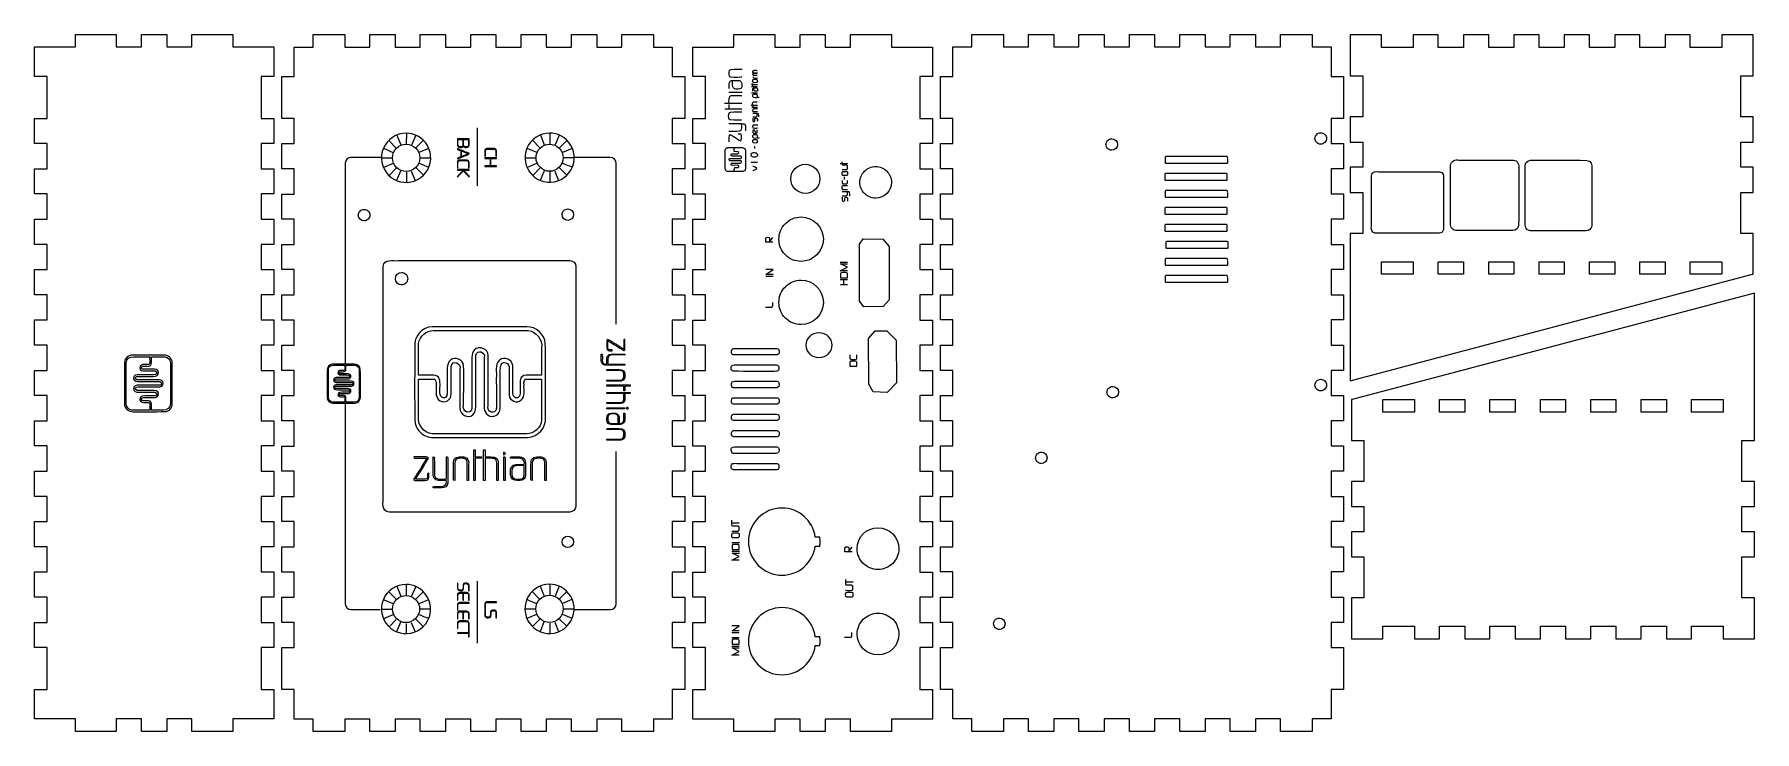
# Model space of a CAD drawing. Extents: x 0 to 409, y 11 to 177.
import ezdxf

# ---------------------------------------------------------------- set-up
doc = ezdxf.new("R2010")
doc.units = 0
doc.layers.add('Imprimir', color=7, linetype='CONTINUOUS')

msp = doc.modelspace()

# ---------------------------------------------------------------- linework, layer by layer
at = {"layer": 'Imprimir', "color": 5}
for points in [[(57.030289, 145.031371), (57.030289, 139.034037), (54.031623, 139.034037), (54.031623, 133.036706), (57.030289, 133.036706), (57.030289, 127.039374), (54.031623, 127.039374), (54.031623, 121.04204), (57.030289, 121.04204), (57.030289, 115.044706), (54.031623, 115.044706), (54.031623, 109.047371), (57.030289, 109.047371), (57.030289, 103.050037), (54.031623, 103.050037), (54.031623, 97.052705), (57.030289, 97.052705), (57.030289, 91.055371), (54.031623, 91.055371), (54.031623, 85.058034), (57.030289, 85.058034), (57.030289, 79.060719), (54.031623, 79.060719), (54.031623, 73.063374), (57.030289, 73.063374), (57.030289, 67.066029), (54.031623, 67.066029), (54.031623, 61.068711), (57.030289, 61.068711), (57.030289, 55.071366), (54.031623, 55.071366), (54.031623, 49.07405), (57.030289, 49.07405), (57.030289, 43.076705), (54.031623, 43.076705), (54.031623, 37.079363), (57.030289, 37.079363), (57.030289, 31.082055), (54.031623, 31.082055), (54.031623, 21.086494), (57.030289, 21.086494), (57.030289, 14.089588), (47.284621, 14.089588), (47.284621, 11.090933), (37.538954, 11.090933), (37.538954, 14.089588), (31.541619, 14.089588), (31.541619, 11.090933), (25.544285, 11.090933), (25.544285, 14.089588), (19.546951, 14.089588), (19.546951, 11.090933), (9.80128, 11.090933), (9.80128, 14.089588), (0.055614, 14.089588), (0.055614, 21.086494), (3.05428, 21.086494), (3.05428, 31.082055), (0.055614, 31.082055), (0.055614, 37.079363), (3.05428, 37.079363), (3.05428, 43.076705), (0.055614, 43.076705), (0.055614, 49.07405), (3.05428, 49.07405), (3.05428, 55.071366), (0.055614, 55.071366), (0.055614, 61.068711), (3.05428, 61.068711), (3.05428, 67.066029), (0.055614, 67.066029), (0.055614, 73.063374), (3.05428, 73.063374), (3.05428, 79.060719), (0.055614, 79.060719), (0.055614, 85.058034), (3.05428, 85.058034), (3.05428, 91.055371), (0.055614, 91.055371), (0.055614, 97.052705), (3.05428, 97.052705), (3.05428, 103.050037), (0.055614, 103.050037), (0.055614, 109.047371), (3.05428, 109.047371), (3.05428, 115.044706), (0.055614, 115.044706), (0.055614, 121.04204), (3.05428, 121.04204), (3.05428, 127.039374), (0.055614, 127.039374), (0.055614, 133.036706), (3.05428, 133.036706), (3.05428, 139.034037), (0.055614, 139.034037), (0.055614, 145.031371), (3.05428, 145.031371), (3.05428, 151.028706), (0.055614, 151.028706), (0.055614, 157.026037), (3.05428, 157.026037), (3.05428, 167.021593), (0.055614, 167.021593), (0.055614, 174.018481), (9.80128, 174.018481), (9.80128, 177.01715), (19.546951, 177.01715), (19.546951, 174.018481), (25.544285, 174.018481), (25.544285, 177.01715), (31.541619, 177.01715), (31.541619, 174.018481), (37.538954, 174.018481), (37.538954, 177.01715), (47.284621, 177.01715), (47.284621, 174.018481), (57.030289, 174.018481), (57.030289, 167.021593), (54.031623, 167.021593), (54.031623, 157.026037), (57.030289, 157.026037), (57.030289, 151.028706), (54.031623, 151.028706), (54.031623, 145.031371)], [(121.866787, 11.090509), (115.869434, 11.090509), (115.869434, 14.089164), (109.872084, 14.089164), (109.872084, 11.090509), (103.874763, 11.090509), (103.874763, 14.089164), (97.877416, 14.089164), (97.877416, 11.090509), (91.880092, 11.090509), (91.880092, 14.089164), (85.882739, 14.089164), (85.882739, 11.090509), (79.885392, 11.090509), (79.885392, 14.089164), (73.888071, 14.089164), (73.888071, 11.090509), (66.391375, 11.090509), (66.391375, 14.089164), (61.893397, 14.089164), (61.893397, 21.086071), (58.894707, 21.086071), (58.894707, 31.081632), (61.893397, 31.081632), (61.893397, 37.078969), (58.894707, 37.078969), (58.894707, 43.076306), (61.893397, 43.076306), (61.893397, 49.073643), (58.894707, 49.073643), (58.894707, 55.070982), (61.893397, 55.070982), (61.893397, 61.068322), (58.894707, 61.068322), (58.894707, 67.065659), (61.893397, 67.065659), (61.893397, 73.062998), (58.894707, 73.062998), (58.894707, 79.060338), (61.893397, 79.060338), (61.893397, 85.057677), (58.894707, 85.057677), (58.894707, 91.055017), (61.893397, 91.055017), (61.893397, 97.052351), (58.894707, 97.052351), (58.894707, 103.04969), (61.893397, 103.04969), (61.893397, 109.04703), (58.894707, 109.04703), (58.894707, 115.04437), (61.893397, 115.04437), (61.893397, 121.041706), (58.894707, 121.041706), (58.894707, 127.039046), (61.893397, 127.039046), (61.893397, 133.036385), (58.894707, 133.036385), (58.894707, 139.03372), (61.893397, 139.03372), (61.893397, 145.031057), (58.894707, 145.031057), (58.894707, 151.028388), (61.893397, 151.028388), (61.893397, 157.025728), (58.894707, 157.025728), (58.894707, 167.021292), (61.893397, 167.021292), (61.893397, 174.018187), (66.391375, 174.018187), (66.391375, 177.016856), (73.888071, 177.016856), (73.888071, 174.018187), (79.885392, 174.018187), (79.885392, 177.016856), (85.882739, 177.016856), (85.882739, 174.018187), (91.880092, 174.018187), (91.880092, 177.016856), (97.877416, 177.016856), (97.877416, 174.018187), (103.874763, 174.018187), (103.874763, 177.016856), (109.872084, 177.016856), (109.872084, 174.018187), (115.869434, 174.018187), (115.869434, 177.016856), (121.866787, 177.016856), (121.866787, 174.018187), (127.864105, 174.018187), (127.864105, 177.016856), (133.861455, 177.016856), (133.861455, 174.018187), (139.858779, 174.018187), (139.858779, 177.016856), (147.355473, 177.016856), (147.355473, 174.018187), (151.853485, 174.018187), (151.853485, 167.021292), (154.852142, 167.021292), (154.852142, 157.025728), (151.853485, 157.025728), (151.853485, 151.028388), (154.852142, 151.028388), (154.852142, 145.031057), (151.853485, 145.031057), (151.853485, 139.03372), (154.852142, 139.03372), (154.852142, 133.036385), (151.853485, 133.036385), (151.853485, 127.039046), (154.852142, 127.039046), (154.852142, 121.041706), (151.853485, 121.041706), (151.853485, 115.04437), (154.852142, 115.04437), (154.852142, 109.04703), (151.853485, 109.04703), (151.853485, 103.04969), (154.852142, 103.04969), (154.852142, 97.052351), (151.853485, 97.052351), (151.853485, 91.055017), (154.852142, 91.055017), (154.852142, 85.057677), (151.853485, 85.057677), (151.853485, 79.060338), (154.852142, 79.060338), (154.852142, 73.062998), (151.853485, 73.062998), (151.853485, 67.065659), (154.852142, 67.065659), (154.852142, 61.068322), (151.853485, 61.068322), (151.853485, 55.070982), (154.852142, 55.070982), (154.852142, 49.073643), (151.853485, 49.073643), (151.853485, 43.076306), (154.852142, 43.076306), (154.852142, 37.078969), (151.853485, 37.078969), (151.853485, 31.081632), (154.852142, 31.081632), (154.852142, 21.086071), (151.853485, 21.086071), (151.853485, 14.089164), (147.355473, 14.089164), (147.355473, 11.090509), (139.858779, 11.090509), (139.858779, 14.089164), (133.861455, 14.089164), (133.861455, 11.090509), (127.864105, 11.090509), (127.864105, 14.089164), (121.866787, 14.089164)], [(213.727435, 121.041701), (213.727435, 115.044364), (210.728766, 115.044364), (210.728766, 109.047025), (213.727435, 109.047025), (213.727435, 103.049685), (210.728766, 103.049685), (210.728766, 97.052346), (213.727435, 97.052346), (213.727435, 91.055009), (210.728766, 91.055009), (210.728766, 85.057669), (213.727435, 85.057669), (213.727435, 79.060335), (210.728766, 79.060335), (210.728766, 73.062996), (213.727435, 73.062996), (213.727435, 67.065656), (210.728766, 67.065656), (210.728766, 61.068319), (213.727435, 61.068319), (213.727435, 55.07098), (210.728766, 55.07098), (210.728766, 49.07364), (213.727435, 49.07364), (213.727435, 43.076301), (210.728766, 43.076301), (210.728766, 37.078966), (213.727435, 37.078966), (213.727435, 31.081632), (210.728766, 31.081632), (210.728766, 21.086071), (213.727435, 21.086071), (213.727435, 14.089164), (203.981759, 14.089164), (203.981759, 11.090509), (194.236081, 11.090509), (194.236081, 14.089164), (188.238741, 14.089164), (188.238741, 11.090509), (182.241407, 11.090509), (182.241407, 14.089164), (176.244065, 14.089164), (176.244065, 11.090509), (166.498389, 11.090509), (166.498389, 14.089164), (156.752713, 14.089164), (156.752713, 21.086071), (159.751382, 21.086071), (159.751382, 31.081632), (156.752713, 31.081632), (156.752713, 37.078966), (159.751382, 37.078966), (159.751382, 43.076301), (156.752713, 43.076301), (156.752713, 49.07364), (159.751382, 49.07364), (159.751382, 55.07098), (156.752713, 55.07098), (156.752713, 61.068319), (159.751382, 61.068319), (159.751382, 67.065656), (156.752713, 67.065656), (156.752713, 73.062996), (159.751382, 73.062996), (159.751382, 79.060335), (156.752713, 79.060335), (156.752713, 85.057669), (159.751382, 85.057669), (159.751382, 91.055009), (156.752713, 91.055009), (156.752713, 97.052346), (159.751382, 97.052346), (159.751382, 103.049685), (156.752713, 103.049685), (156.752713, 109.047025), (159.751382, 109.047025), (159.751382, 115.044364), (156.752713, 115.044364), (156.752713, 121.041701), (159.751382, 121.041701), (159.751382, 127.039041), (156.752713, 127.039041), (156.752713, 133.036375), (159.751382, 133.036375), (159.751382, 139.033714), (156.752713, 139.033714), (156.752713, 145.031054), (159.751382, 145.031054), (159.751382, 151.028391), (156.752713, 151.028391), (156.752713, 157.025736), (159.751382, 157.025736), (159.751382, 167.021305), (156.752713, 167.021305), (156.752713, 174.018203), (166.498389, 174.018203), (166.498389, 177.016877), (176.244065, 177.016877), (176.244065, 174.018203), (182.241407, 174.018203), (182.241407, 177.016877), (188.238741, 177.016877), (188.238741, 174.018203), (194.236081, 174.018203), (194.236081, 177.016877), (203.981759, 177.016877), (203.981759, 174.018203), (213.727435, 174.018203), (213.727435, 167.021305), (210.728766, 167.021305), (210.728766, 157.025736), (213.727435, 157.025736), (213.727435, 151.028391), (210.728766, 151.028391), (210.728766, 145.031054), (213.727435, 145.031054), (213.727435, 139.033714), (210.728766, 139.033714), (210.728766, 133.036375), (213.727435, 133.036375), (213.727435, 127.039041), (210.728766, 127.039041), (210.728766, 121.041701)], [(248.620645, 177.017168), (254.61799, 177.017168), (254.61799, 174.018502), (260.615306, 174.018502), (260.615306, 177.017168), (266.612661, 177.017168), (266.612661, 174.018502), (272.609998, 174.018502), (272.609998, 177.017168), (278.607308, 177.017168), (278.607308, 174.018502), (284.604645, 174.018502), (284.604645, 177.017168), (290.601956, 177.017168), (290.601956, 174.018502), (296.599345, 174.018502), (296.599345, 177.017168), (304.095997, 177.017168), (304.095997, 174.018502), (308.593993, 174.018502), (308.593993, 167.021612), (311.592674, 167.021612), (311.592674, 157.026058), (308.593993, 157.026058), (308.593993, 151.028724), (311.592674, 151.028724), (311.592674, 145.03139), (308.593993, 145.03139), (308.593993, 139.034056), (311.592674, 139.034056), (311.592674, 133.036721), (308.593993, 133.036721), (308.593993, 127.03939), (311.592674, 127.03939), (311.592674, 121.042056), (308.593993, 121.042056), (308.593993, 115.044721), (311.592674, 115.044721), (311.592674, 109.04739), (308.593993, 109.04739), (308.593993, 103.050056), (311.592674, 103.050056), (311.592674, 97.052721), (308.593993, 97.052721), (308.593993, 91.055387), (311.592674, 91.055387), (311.592674, 85.058053), (308.593993, 85.058053), (308.593993, 79.060721), (311.592674, 79.060721), (311.592674, 73.063387), (308.593993, 73.063387), (308.593993, 67.066053), (311.592674, 67.066053), (311.592674, 61.068721), (308.593993, 61.068721), (308.593993, 55.071387), (311.592674, 55.071387), (311.592674, 49.074053), (308.593993, 49.074053), (308.593993, 43.076719), (311.592674, 43.076719), (311.592674, 37.079384), (308.593993, 37.079384), (308.593993, 31.082055), (311.592674, 31.082055), (311.592674, 21.086494), (308.593993, 21.086494), (308.593993, 14.089614), (304.095997, 14.089614), (304.095997, 11.090933), (296.599345, 11.090933), (296.599345, 14.089614), (290.601956, 14.089614), (290.601956, 11.090933), (284.604645, 11.090933), (284.604645, 14.089614), (278.607308, 14.089614), (278.607308, 11.090933), (272.609998, 11.090933), (272.609998, 14.089614), (266.612661, 14.089614), (266.612661, 11.090933), (260.615306, 11.090933), (260.615306, 14.089614), (254.61799, 14.089614), (254.61799, 11.090933), (248.620645, 11.090933), (248.620645, 14.089614), (242.623316, 14.089614), (242.623316, 11.090933), (236.625971, 11.090933), (236.625971, 14.089614), (230.628629, 14.089614), (230.628629, 11.090933), (223.131967, 11.090933), (223.131967, 14.089614), (218.633966, 14.089614), (218.633966, 21.086494), (215.635308, 21.086494), (215.635308, 31.082055), (218.633966, 31.082055), (218.633966, 37.079384), (215.635308, 37.079384), (215.635308, 43.076719), (218.633966, 43.076719), (218.633966, 49.074053), (215.635308, 49.074053), (215.635308, 55.071387), (218.633966, 55.071387), (218.633966, 61.068721), (215.635308, 61.068721), (215.635308, 67.066053), (218.633966, 67.066053), (218.633966, 73.063387), (215.635308, 73.063387), (215.635308, 79.060721), (218.633966, 79.060721), (218.633966, 85.058053), (215.635308, 85.058053), (215.635308, 91.055387), (218.633966, 91.055387), (218.633966, 97.052721), (215.635308, 97.052721), (215.635308, 103.050056), (218.633966, 103.050056), (218.633966, 109.04739), (215.635308, 109.04739), (215.635308, 115.044721), (218.633966, 115.044721), (218.633966, 121.042056), (215.635308, 121.042056), (215.635308, 127.03939), (218.633966, 127.03939), (218.633966, 133.036721), (215.635308, 133.036721), (215.635308, 139.034056), (218.633966, 139.034056), (218.633966, 145.03139), (215.635308, 145.03139), (215.635308, 151.028724), (218.633966, 151.028724), (218.633966, 157.026058), (215.635308, 157.026058), (215.635308, 167.021612), (218.633966, 167.021612), (218.633966, 174.018502), (223.131967, 174.018502), (223.131967, 177.017168), (230.628629, 177.017168), (230.628629, 174.018502), (236.625971, 174.018502), (236.625971, 177.017168), (242.623316, 177.017168), (242.623316, 174.018502), (248.620645, 174.018502)], [(313.124241, 176.892933), (313.124241, 167.147368), (316.123161, 167.147368), (316.123161, 157.401806), (313.124241, 157.401806), (313.124241, 151.403943), (316.123161, 151.403943), (316.123161, 145.40663), (313.124241, 145.40663), (313.124241, 139.40932), (316.123161, 139.40932), (316.123161, 129.663752), (313.124241, 129.663752), (313.124241, 119.940783), (313.124241, 119.918188), (313.124241, 94.601103), (408.918145, 119.918188), (409.080679, 119.918188), (409.080679, 129.66375), (406.081759, 129.66375), (406.081759, 139.409314), (409.080679, 139.409314), (409.080679, 145.406627), (406.081759, 145.406627), (406.081759, 151.40394), (409.080679, 151.40394), (409.080679, 157.401804), (406.081759, 157.401804), (406.081759, 167.147366), (409.080679, 167.147366), (409.080679, 176.89293), (401.583631, 176.89293), (401.583631, 173.894), (394.087138, 173.894), (394.087138, 176.89293), (388.089828, 176.89293), (388.089828, 173.894), (382.092491, 173.894), (382.092491, 176.89293), (376.095181, 176.89293), (376.095181, 173.894), (370.09787, 173.894), (370.09787, 176.89293), (364.10056, 176.89293), (364.10056, 173.894), (358.103276, 173.894), (358.103276, 176.89293), (352.105965, 176.89293), (352.105965, 173.894), (346.108629, 173.894), (346.108629, 176.89293), (340.111318, 176.89293), (340.111318, 173.894), (334.114008, 173.894), (334.114008, 176.89293), (328.116724, 176.89293), (328.116724, 173.894), (320.619649, 173.894), (320.619649, 176.89293), (313.12313, 176.89293)], [(201.942028, 128.299963), (203.414905, 126.570934), (203.4149, 113.827294), (202.006057, 112.290377), (197.395306, 112.162306), (196.370694, 113.507117), (196.370694, 127.083194), (197.267227, 128.363968)], [(320.62076, 122.917123), (328.117809, 122.917123), (328.117809, 119.940783), (320.62076, 119.940783)], [(334.115093, 122.917123), (340.112429, 122.917123), (340.112429, 119.940783), (334.115093, 119.940783)], [(346.10974, 122.917123), (352.10705, 122.917123), (352.10705, 119.940783), (346.10974, 119.940783)], [(358.104361, 122.917123), (364.101671, 122.917123), (364.101671, 119.940783), (358.104361, 119.940783)], [(370.098981, 122.917123), (376.096292, 122.917123), (376.096292, 119.940783), (370.098981, 119.940783)], [(382.093576, 122.917123), (388.090939, 122.917123), (388.090939, 119.940783), (382.093576, 119.940783)], [(394.08825, 122.917123), (401.584742, 122.917123), (401.584742, 119.940783), (394.08825, 119.940783)], [(409.38151, 33.164715), (409.38151, 42.910285), (406.382617, 42.910285), (406.382617, 52.655829), (409.38151, 52.655829), (409.38151, 58.653687), (406.382617, 58.653687), (406.382617, 64.651008), (409.38151, 64.651008), (409.38151, 70.648331), (406.382617, 70.648331), (406.382617, 80.393899), (409.38151, 80.393899), (409.38151, 90.116847), (409.38151, 90.139416), (409.38151, 115.456503), (313.587606, 90.139416), (313.425073, 90.139416), (313.425073, 80.393869), (316.424019, 80.393869), (316.424019, 70.648302), (313.425073, 70.648302), (313.425073, 64.650979), (316.424019, 64.650979), (316.424019, 58.653658), (313.425073, 58.653658), (313.425073, 52.655799), (316.424019, 52.655799), (316.424019, 42.910256), (313.425073, 42.910256), (313.425073, 33.164686), (320.922147, 33.164686), (320.922147, 36.163601), (328.41864, 36.163601), (328.41864, 33.164686), (334.41595, 33.164686), (334.41595, 36.163601), (340.413287, 36.163601), (340.413287, 33.164686), (346.410571, 33.164686), (346.410571, 36.163601), (352.407908, 36.163601), (352.407908, 33.164686), (358.405218, 33.164686), (358.405218, 36.163601), (364.402529, 36.163601), (364.402529, 33.164686), (370.399839, 33.164686), (370.399839, 36.163601), (376.397123, 36.163601), (376.397123, 33.164686), (382.39446, 33.164686), (382.39446, 36.163601), (388.39177, 36.163601), (388.39177, 33.164686), (394.389081, 33.164686), (394.389081, 36.163601), (401.886129, 36.163601), (401.886129, 33.164686), (409.382621, 33.164686)], [(205.11961, 104.229941), (205.226409, 94.101215), (202.983383, 91.821433), (199.672247, 91.946623), (198.604137, 93.762405), (198.497322, 104.657095), (200.099488, 106.472864), (202.929987, 106.472923)], [(328.417555, 87.140525), (320.921063, 87.140525), (320.921063, 90.116847), (328.417555, 90.116847)], [(340.412176, 87.140525), (334.414865, 87.140525), (334.414865, 90.116847), (340.412176, 90.116847)], [(352.406823, 87.140525), (346.40946, 87.140525), (346.40946, 90.116847), (352.406823, 90.116847)], [(364.401418, 87.140525), (358.404134, 87.140525), (358.404134, 90.116847), (364.401418, 90.116847)], [(376.396012, 87.140525), (370.398728, 87.140525), (370.398728, 90.116847), (376.396012, 90.116847)], [(388.390686, 87.140525), (382.393375, 87.140525), (382.393375, 90.116847), (388.390686, 90.116847)], [(401.885018, 87.140525), (394.38797, 87.140525), (394.38797, 90.116847), (401.885018, 90.116847)]]:
    msp.add_lwpolyline(points, close=True, dxfattribs=at)
at = {"layer": 'Imprimir', "color": 7}
for points in [[(170.659523, 165.355679), (170.75926, 165.106333), (172.105701, 165.106333)], [(170.662663, 164.621775), (172.046678, 164.632226), (172.046678, 164.632226), (172.046678, 164.632226)], [(170.996134, 165.093863), (170.996134, 165.368149)], [(171.014737, 164.621775), (171.026855, 164.928443)], [(171.108333, 167.699421), (171.220537, 167.786676), (172.080761, 167.793158)], [(171.183139, 165.555233), (171.183139, 165.555122)], [(172.068297, 167.225725), (171.20807, 167.238134)], [(164.300919, 160.625982), (168.391327, 160.625982)], [(165.323523, 163.235379), (168.461851, 163.235379)], [(165.358784, 159.286021), (165.394047, 160.308619)], [(170.583987, 160.183313), (172.093856, 160.183313)], [(170.6709, 163.134417), (172.116647, 163.134417)], [(170.733188, 159.720308), (172.117202, 159.730732), (172.117202, 159.730732), (172.117202, 159.730732)], [(170.983667, 162.214048), (171.00859, 162.575612)], [(171.085261, 159.720308), (171.097406, 160.026976)], [(164.33618, 159.286021), (168.356063, 159.321279), (168.356063, 159.321279), (168.356063, 159.321279)], [(168.320802, 155.724539), (165.358784, 155.724539), (165.323523, 155.724539), (165.323523, 155.724539)], [(172.014018, 158.199745), (170.995573, 158.199745), (170.983455, 158.199745), (170.983455, 158.199745)], [(84.41127, 151.772447), (86.147688, 149.978199)], [(86.310655, 153.043799), (87.244338, 150.697884)], [(88.558767, 153.451032), (88.546358, 150.941925)], [(90.817515, 153.03494), (89.816326, 150.674159)], [(92.596811, 151.769822), (90.832128, 149.98198)], [(100.833703, 151.987775), (100.835026, 151.987775)], [(102.154397, 151.979959), (102.154538, 151.979959)], [(105.418033, 154.76726), (105.418033, 140.952626)], [(118.555791, 151.806951), (120.292207, 150.012706)], [(120.455174, 153.078306), (121.38886, 150.732388)], [(122.703288, 153.485539), (122.690879, 150.976432)], [(124.962034, 153.069447), (123.960845, 150.708666)], [(126.74133, 151.804329), (124.976647, 150.016487)], [(168.250277, 153.256188), (167.509772, 153.291451), (167.509772, 153.291451)], [(170.996134, 152.57701), (171.021084, 152.938577)], [(82.610362, 147.727126), (75.353193, 147.727126)], [(93.852111, 149.861158), (91.570768, 148.907189)], [(127.996633, 149.895665), (125.715289, 148.941696)], [(137.092632, 147.725203), (128.381038, 147.725203)], [(164.433705, 145.02223), (164.433705, 149.481727)], [(165.0077, 150.108715), (166.606061, 150.099957)], [(165.493393, 147.459516), (168.045463, 147.459516)], [(166.018408, 148.612335), (167.444976, 148.612335)], [(168.142603, 148.051159), (166.120374, 148.051159)], [(166.604328, 149.207359), (166.604328, 150.064569), (168.557644, 150.064569)], [(169.23761, 149.446407), (169.23761, 144.942762)], [(171.170674, 151.218118), (171.170671, 151.218004)], [(171.519749, 149.846621), (171.519749, 150.382717)], [(74.024604, 146.35799), (74.024604, 98.546559)], [(85.398975, 146.296612), (83.143728, 145.331758)], [(86.165997, 145.177339), (84.489438, 143.435844)], [(87.181825, 144.496048), (86.248819, 142.222039)], [(88.579415, 144.236349), (88.55883, 141.776806)], [(89.743121, 144.471928), (90.654717, 142.230275)], [(90.87399, 145.232346), (92.615316, 143.496185)], [(100.84163, 146.917192), (100.842953, 146.917163)], [(102.217106, 144.645331), (102.216992, 144.645331)], [(119.543494, 146.331118), (117.288246, 145.366265)], [(120.310516, 145.211844), (118.63396, 143.470348)], [(121.326346, 144.530552), (120.393338, 142.256543)], [(122.723936, 144.270856), (122.703352, 141.81131)], [(123.887643, 144.506433), (124.799238, 142.264782)], [(125.018509, 145.266853), (126.759835, 143.530689)], [(138.501938, 108.046318), (138.501938, 146.279091)], [(168.610627, 144.386439), (164.928227, 144.386439)], [(168.116107, 146.956144), (165.511054, 146.956144)], [(166.067391, 146.39982), (167.983649, 146.355672)], [(167.444976, 145.861073), (166.155693, 145.852315)], [(166.747349, 145.32241), (167.356666, 145.32241)], [(192.258558, 144.862959), (193.342869, 144.862959)], [(192.27619, 146.335138), (192.27619, 146.70539)], [(192.456207, 144.39575), (193.3076, 144.39575)], [(193.55444, 146.317508), (193.55444, 146.334997)], [(192.249742, 139.608908), (193.510363, 139.608908)], [(192.27619, 142.253567), (192.27619, 141.645282)], [(192.478946, 141.028191), (193.563259, 141.054708)], [(192.496575, 141.460166), (193.307608, 141.460166)], [(193.55444, 140.049683), (192.5671, 140.049683)], [(192.849196, 142.509202), (192.849196, 143.135116)], [(193.55444, 141.768699), (193.536819, 142.279998)], [(175.804952, 127.547607), (174.072169, 127.547607)], [(174.993197, 127.622447), (175.792463, 128.649618)], [(175.853431, 119.892632), (174.139212, 119.898876), (175.853431, 121.07701), (174.089343, 121.077012), (174.089343, 121.077012), (174.089343, 121.077012)], [(193.545857, 120.735819), (191.794236, 120.735819), (193.502222, 121.589809), (191.837871, 122.412632), (193.558327, 122.418823)], [(191.8555, 119.106766), (193.526087, 119.106766)], [(191.826594, 118.685256), (193.545627, 118.685256)], [(191.83541, 117.503976), (193.55444, 117.503976)], [(192.699333, 117.512805), (192.699333, 118.667653)], [(175.73512, 112.495911), (175.73512, 113.215596)], [(95.054346, 106.539725), (95.054875, 106.539944)], [(32.470476, 98.72397), (32.470474, 98.724123)], [(194.112277, 98.059212), (195.782864, 98.059212)], [(70.008845, 90.601889), (70.008673, 90.601891)], [(74.024519, 89.254149), (74.024519, 41.503297)], [(117.142935, 81.976483), (117.142845, 81.975953)], [(138.502824, 41.481252), (138.502824, 77.763615)], [(110.079428, 70.851084), (110.079549, 70.851007)], [(166.034249, 60.232188), (166.034249, 61.385393)], [(166.034249, 60.799442), (167.785867, 60.811903)], [(167.792101, 51.891738), (166.040483, 51.891738), (167.748469, 52.745731), (166.084118, 53.568554), (167.804568, 53.574798)], [(166.084118, 54.441247), (167.7547, 54.441247)], [(194.628146, 53.892629), (192.895371, 53.892629)], [(193.816396, 53.967567), (194.61566, 54.994745)], [(86.288877, 45.6645), (87.22256, 43.318585)], [(88.536989, 46.071736), (88.52458, 43.562626)], [(90.795737, 45.655641), (89.794548, 43.294862)], [(102.506142, 46.433797), (102.505888, 46.43394)], [(105.418033, 46.88793), (105.418033, 32.127239)], [(120.433412, 45.699028), (121.367095, 43.353113)], [(122.681524, 46.106264), (122.669115, 43.597154)], [(124.940272, 45.69017), (123.93908, 43.32939)], [(193.115541, 46.127349), (193.115541, 47.280554)], [(193.115541, 46.694599), (194.867162, 46.707061)], [(84.389492, 44.393148), (86.12591, 42.5989)], [(92.575033, 44.390523), (90.81035, 42.602681)], [(93.830333, 42.481859), (91.54899, 41.527893)], [(100.705547, 43.650121), (100.706341, 43.65065)], [(100.729693, 41.43101), (100.729693, 41.429687)], [(107.217639, 41.187652), (107.217639, 40.149339), (107.35818, 40.149339), (107.35818, 41.191544)], [(107.873459, 41.83953), (110.02831, 41.83953), (110.02831, 41.980068), (107.873459, 41.980068)], [(118.534027, 44.427676), (120.270445, 42.633428)], [(126.719565, 44.425051), (124.954882, 42.637209)], [(127.974868, 42.516387), (125.693525, 41.562421)], [(75.393733, 40.134139), (82.323466, 40.134139)], [(85.377197, 38.917315), (83.121947, 37.952459)], [(86.144219, 37.79804), (84.46766, 36.056545)], [(87.160047, 37.116749), (86.227042, 34.84274)], [(88.55764, 36.85705), (88.537055, 34.397507)], [(89.721343, 37.092629), (90.632939, 34.850976)], [(90.852212, 37.85305), (92.593538, 36.116886)], [(100.705547, 39.239178), (100.706341, 39.239707)], [(100.84163, 37.22893), (100.842953, 37.229459)], [(107.358122, 38.861152), (107.358122, 40.00488), (107.21761, 40.00488), (107.21761, 38.861152)], [(108.092028, 38.318582), (107.814864, 38.318582)], [(107.826572, 38.178045), (108.107657, 38.178045)], [(108.572184, 39.286652), (108.572184, 38.85726)], [(108.720538, 38.85726), (108.720538, 39.290544)], [(109.028926, 39.996924), (109.028955, 39.997064)], [(109.388063, 40.008772), (109.153838, 40.008772)], [(109.177254, 39.868265), (109.391958, 39.868265)], [(109.887742, 39.321773), (109.887742, 38.170259), (110.028254, 38.170259), (110.028254, 39.317881)], [(119.521732, 38.951843), (117.266482, 37.98699)], [(120.288751, 37.832568), (118.612195, 36.091073)], [(121.304582, 37.151277), (120.371576, 34.877268)], [(122.702172, 36.891578), (122.681587, 34.432035)], [(123.865878, 37.127158), (124.777474, 34.885507)], [(124.996747, 37.887578), (126.738073, 36.151414)], [(128.552646, 40.133729), (137.133552, 40.133729)], [(167.785867, 35.076745), (166.071651, 35.082989), (167.785867, 36.261126), (166.021782, 36.261126), (166.021782, 36.261126), (166.021782, 36.261126)], [(194.56908, 33.923493), (194.56908, 34.643196)], [(167.773403, 29.316967), (166.021782, 29.316967), (167.729765, 30.170963), (166.065417, 30.99379), (167.785867, 31.00014)], [(166.065417, 31.866492), (167.735999, 31.866492)]]:
    msp.add_lwpolyline(points, dxfattribs=at)
for points in [[(172.329253, 157.414697)], [(169.23762, 154.067218)], [(165.996848, 60.007782)], [(193.078142, 45.902942)]]:
    msp.add_lwpolyline(points, close=True, dxfattribs=at)
at = {"layer": 'Imprimir', "color": 5}
for points in [[(269.307098, 146.319863), (269.242275, 146.346634), (269.2155, 146.411449), (269.2155, 146.411441)], [(269.186554, 142.273982), (269.121758, 142.300752), (269.094982, 142.36557), (269.094982, 142.36557), (269.094982, 142.365565)], [(269.307098, 138.228114), (269.242275, 138.254887), (269.2155, 138.319699), (269.2155, 138.319694)], [(269.186554, 134.182251), (269.121758, 134.209021), (269.094982, 134.273834), (269.094982, 134.273834), (269.094982, 134.273828)], [(269.186554, 130.136383), (269.121758, 130.163156), (269.094982, 130.227968), (269.094982, 130.227968), (269.094982, 130.22796)], [(269.427616, 126.090523), (269.362793, 126.117296), (269.336044, 126.182108), (269.336044, 126.182103)], [(269.307098, 122.044654), (269.242275, 122.071428), (269.2155, 122.136243), (269.2155, 122.136237)], [(269.307098, 117.998797), (269.242275, 118.02557), (269.2155, 118.090385), (269.2155, 118.090377)], [(186.950226, 57.364671), (185.874803, 57.364671)], [(185.875316, 55.248944), (186.95539, 55.248944)], [(186.950228, 33.662883), (185.874806, 33.662883)], [(185.875319, 31.547166), (186.955393, 31.547166)]]:
    msp.add_lwpolyline(points, dxfattribs=at)
at = {"layer": 'Imprimir', "color": 7}
for points in [[(165.464572, 167.078952), (165.340678, 167.409287), (165.305073, 168.104205), (165.464572, 168.418914)], [(165.464572, 168.418914), (165.559176, 168.605577), (165.609484, 168.675454), (165.817193, 168.70101)], [(165.817193, 168.70101), (166.663367, 168.80516), (168.461851, 168.771534), (168.461851, 168.771534)], [(171.033533, 167.961377), (170.97397, 168.071198), (170.970715, 168.183617), (171.021071, 168.297978)], [(171.021063, 168.297978), (171.053231, 168.371042), (171.132365, 168.422268), (171.208068, 168.447576)], [(171.183139, 167.84916), (171.12429, 167.869744), (171.063248, 167.906566), (171.033533, 167.961377)], [(172.080761, 167.793163), (172.080761, 167.793163), (171.45394, 167.754516), (171.183139, 167.84916)], [(171.208068, 168.447576), (171.476181, 168.537225), (172.055827, 168.422758), (172.055827, 168.422758)], [(165.429308, 164.046436), (165.429308, 164.046436), (165.213199, 165.128111), (165.429308, 165.597971)], [(165.429308, 165.597971), (165.519873, 165.794874), (165.706846, 166.004953), (165.922979, 166.021116)], [(165.781929, 166.867378), (165.545437, 166.914657), (165.54926, 166.852985), (165.464572, 167.078952)], [(168.391327, 166.832117), (168.391327, 166.832117), (166.736813, 166.676513), (165.781929, 166.867378)], [(165.922979, 166.021116), (166.564556, 166.069101), (167.168544, 166.042839), (167.862396, 166.021116)], [(166.240336, 164.57537), (166.067269, 165.00001), (166.205075, 165.950592), (166.205075, 165.950592)], [(166.698742, 164.081699), (166.494246, 164.174481), (166.32509, 164.367407), (166.240336, 164.57537)], [(167.897657, 164.046436), (167.515667, 163.928408), (167.062838, 163.916531), (166.698742, 164.081699)], [(167.862396, 166.021116), (168.095589, 166.013788), (168.242575, 165.711993), (168.320802, 165.492185)], [(168.285541, 164.328532), (168.210844, 164.187176), (168.0504, 164.093632), (167.897657, 164.046436)], [(168.320802, 165.492185), (168.450908, 165.126587), (168.466849, 164.671622), (168.285541, 164.328532)], [(171.003317, 163.511382), (171.003317, 163.511382), (170.92086, 163.92409), (171.003317, 164.103364)], [(171.008598, 165.742124), (171.008598, 165.742124), (170.948445, 166.052372), (171.02106, 166.178469)], [(171.046002, 167.362795), (170.990869, 167.470052), (171.003148, 167.617644), (171.108333, 167.699421)], [(170.996134, 166.988849), (170.996134, 166.988849), (171.112849, 166.723622), (171.233007, 166.664721)], [(171.003317, 164.103364), (171.037874, 164.178513), (171.109217, 164.258658), (171.191682, 164.264836)], [(171.183139, 165.555122), (171.091109, 165.603331), (171.008598, 165.742124), (171.008598, 165.742124)], [(171.021068, 166.178469), (171.072294, 166.267414), (171.142004, 166.298813), (171.282876, 166.340535)], [(171.20807, 167.238139), (171.20807, 167.238139), (171.07716, 167.302173), (171.046002, 167.362795)], [(171.84389, 165.530127), (171.576368, 165.512082), (171.378383, 165.452834), (171.183139, 165.555235)], [(171.191682, 164.264836), (171.436482, 164.282881), (171.666937, 164.273012), (171.931682, 164.264836)], [(171.233007, 166.664721), (171.498038, 166.534786), (172.118168, 166.689539), (172.118168, 166.689539)], [(171.312771, 163.713307), (171.246736, 163.875287), (171.299304, 164.237981), (171.299304, 164.237981)], [(171.282876, 166.340535), (171.423748, 166.382257), (171.535442, 166.375544), (171.781557, 166.340479)], [(171.781557, 166.340479), (171.893476, 166.324684), (172.022458, 166.186679), (172.055832, 166.078663)], [(172.043363, 165.654785), (172.008432, 165.573852), (171.931843, 165.53608), (171.84389, 165.530127)], [(171.931682, 164.264836), (172.020659, 164.261158), (172.076745, 164.14689), (172.106593, 164.063025)], [(172.055832, 166.078663), (172.097568, 165.943625), (172.099375, 165.784579), (172.04337, 165.654785)], [(172.106593, 164.063025), (172.156239, 163.923497), (172.162319, 163.749896), (172.093125, 163.618975)], [(165.358784, 160.625982), (165.358784, 160.625982), (165.242846, 161.581781), (165.429308, 162.001204)], [(165.429308, 162.001204), (165.517092, 162.198673), (165.671646, 162.463026), (165.887715, 162.459613)], [(165.887715, 162.459613), (166.67458, 162.447204), (168.356063, 162.494877), (168.356063, 162.494877)], [(170.97447, 160.183313), (170.97447, 160.183313), (170.931673, 160.605641), (171.000505, 160.790979)], [(171.195606, 161.964729), (171.096133, 162.00947), (170.983667, 162.214048), (170.983667, 162.214048)], [(171.000507, 160.790979), (171.032908, 160.878233), (171.08996, 160.995049), (171.169716, 160.993554)], [(171.008604, 162.575612), (171.008604, 162.575612), (171.127547, 162.791753), (171.233007, 162.800018)], [(171.169716, 160.993554), (171.460163, 160.987919), (172.080841, 161.009059), (172.080841, 161.009059)], [(172.492181, 162.026959), (172.492181, 162.026959), (171.559503, 161.801028), (171.195606, 161.964729)], [(171.233007, 162.800018), (171.420626, 162.814702), (171.593904, 162.839457), (171.806494, 162.824836)], [(171.487679, 163.524924), (171.409651, 163.560298), (171.345109, 163.633927), (171.312771, 163.713307)], [(171.945136, 163.511382), (171.799382, 163.466361), (171.626604, 163.461791), (171.487679, 163.524929)], [(171.806494, 162.824844), (171.909475, 162.81778), (171.970576, 162.684924), (172.005964, 162.587968)], [(172.093139, 163.618975), (172.064635, 163.565066), (172.003418, 163.529353), (171.945136, 163.511382)], [(172.005964, 162.587968), (172.075777, 162.396677), (172.005964, 161.977085), (172.005964, 161.977085)], [(165.358784, 156.888192), (165.234887, 157.218527), (165.199288, 157.913444), (165.358784, 158.228153)], [(165.358784, 158.228153), (165.453388, 158.414817), (165.503699, 158.484693), (165.711407, 158.510252)], [(165.676143, 156.676618), (165.439651, 156.723899), (165.443474, 156.662225), (165.358784, 156.888192)], [(168.285541, 156.641354), (168.285541, 156.641354), (166.631027, 156.48575), (165.676143, 156.676618)], [(165.711407, 158.510252), (166.557579, 158.6144), (168.356063, 158.580774), (168.356063, 158.580774)], [(168.250277, 155.724539), (168.250277, 155.724539), (168.738336, 155.8145), (168.955522, 155.724539)], [(168.285541, 154.455102), (168.452946, 154.843889), (168.320802, 155.724539), (168.320802, 155.724539)], [(168.955522, 155.724539), (169.063024, 155.680025), (169.156488, 155.584645), (169.202357, 155.477703)], [(171.033533, 157.089974), (171.033533, 157.089974), (170.915513, 156.629001), (171.008609, 156.429219)], [(170.983444, 157.381267), (170.983444, 157.381267), (171.588314, 157.342198), (171.868518, 157.397909)], [(171.008596, 156.429219), (171.048619, 156.34332), (171.138702, 156.264024), (171.233002, 156.254687)], [(171.085491, 158.69759), (171.04237, 158.835507), (171.029982, 159.125617), (171.085491, 159.256962)], [(171.085491, 159.256962), (171.118422, 159.334905), (171.135932, 159.364046), (171.208224, 159.374738)], [(171.19595, 158.609322), (171.113641, 158.629351), (171.114969, 158.603105), (171.085491, 158.69759)], [(172.104164, 158.594937), (172.104164, 158.594937), (171.528301, 158.529969), (171.19595, 158.60933)], [(171.208224, 159.374738), (171.502737, 159.418209), (172.128712, 159.404133), (172.128712, 159.404133)], [(171.233002, 156.254687), (171.353218, 156.242833), (171.423452, 156.32377), (171.482343, 156.429246)], [(171.482343, 156.429246), (171.573865, 156.593174), (171.412051, 156.816003), (171.507266, 156.977785)], [(171.50728, 156.977785), (171.569563, 157.0836), (171.725257, 157.159033), (171.843891, 157.127381)], [(171.84389, 157.127381), (171.973187, 157.092879), (172.042426, 156.931465), (172.080767, 156.803253)], [(171.868518, 157.397912), (171.936399, 157.411458), (171.974761, 157.511595), (172.001889, 157.598368)], [(171.989763, 158.199803), (171.989763, 158.199803), (172.157578, 158.242427), (172.232251, 158.199803)], [(172.001889, 157.598368), (172.059447, 157.782552), (172.014007, 158.199745), (172.014007, 158.199745)], [(172.080767, 156.803253), (172.12845, 156.643783), (172.055816, 156.304561), (172.055816, 156.304561)], [(172.232251, 158.199803), (172.269214, 158.178636), (172.30135, 158.133538), (172.317124, 158.082873)], [(172.317124, 158.082873), (172.380868, 157.878099), (172.329242, 157.414697), (172.329242, 157.414697)], [(88.505168, 153.491429), (86.204473, 153.523279), (83.985926, 152.044219), (83.114274, 149.917802)], [(88.505168, 153.491429), (86.204473, 153.523279), (83.985926, 152.044219), (83.114274, 149.917802)], [(91.168667, 152.85124), (90.348443, 153.272777), (89.427172, 153.492839), (88.505168, 153.491429)], [(91.168667, 152.85124), (90.348443, 153.272777), (89.427172, 153.492839), (88.505168, 153.491429)], [(94.348856, 147.339665), (94.494474, 149.593222), (93.187605, 151.845255), (91.168667, 152.85124)], [(94.348856, 147.339665), (94.494474, 149.593222), (93.187605, 151.845255), (91.168667, 152.85124)], [(100.694601, 152.128301), (100.694601, 151.663788), (100.694572, 151.199261), (100.694601, 150.734759)], [(103.505243, 152.128301), (102.568372, 152.128301), (101.631475, 152.128301), (100.694601, 152.128301)], [(100.833703, 151.101836), (100.833703, 151.397148), (100.833703, 151.692461), (100.833703, 151.987775)], [(100.835084, 151.987775), (101.228075, 151.987775), (101.621037, 151.987775), (102.013996, 151.987775)], [(102.013996, 151.987775), (102.013996, 151.555152), (102.016827, 151.122461), (102.011165, 150.689872)], [(102.154397, 151.079278), (102.154397, 151.379506), (102.154397, 151.679734), (102.154397, 151.979959)], [(102.154538, 151.979959), (102.557937, 151.979959), (102.961308, 151.979959), (103.364676, 151.979959)], [(103.364676, 151.979959), (103.361845, 151.54749), (103.368062, 151.114865), (103.361845, 150.682488)], [(103.505243, 151.244053), (103.505243, 151.538801), (103.505243, 151.833552), (103.505243, 152.128301)], [(122.649689, 153.525936), (120.348994, 153.557784), (118.130444, 152.078723), (117.258796, 149.952309)], [(122.649689, 153.525936), (120.348994, 153.557784), (118.130444, 152.078723), (117.258796, 149.952309)], [(125.313189, 152.885745), (124.492964, 153.307284), (123.571693, 153.527346), (122.649689, 153.525936)], [(125.313189, 152.885745), (124.492964, 153.307284), (123.571693, 153.527346), (122.649689, 153.525936)], [(128.493377, 147.374172), (128.638993, 149.627726), (127.332124, 151.879762), (125.313189, 152.885745)], [(128.493377, 147.374172), (128.638993, 149.627726), (127.332124, 151.879762), (125.313189, 152.885745)], [(165.394047, 151.457817), (165.394047, 151.457817), (165.296755, 153.407336), (165.605619, 153.220927)], [(165.323523, 153.996693), (165.323523, 153.996693), (167.082716, 153.914209), (167.897657, 154.031954)], [(165.605619, 153.220927), (166.675033, 152.57546), (167.323333, 152.10684), (168.073967, 151.669392)], [(167.897657, 154.031954), (168.095075, 154.060476), (168.20665, 154.271881), (168.285541, 154.455102)], [(168.073967, 151.669392), (168.458547, 151.445266), (168.250277, 153.256188), (168.250277, 153.256188)], [(169.202357, 155.477703), (169.387753, 155.045475), (169.23762, 154.067218), (169.23762, 154.067218)], [(170.996134, 151.405007), (170.996134, 151.405007), (170.935978, 151.715262), (171.008596, 151.841357)], [(170.971197, 153.960755), (170.956565, 153.769577), (171.088264, 153.551375), (171.257942, 153.462063)], [(171.270406, 154.334759), (171.111399, 154.349152), (170.983394, 154.119941), (170.971197, 153.960755)], [(171.05322, 154.783662), (171.007291, 154.921494), (170.994096, 155.211377), (171.05322, 155.342636)], [(171.20807, 152.327693), (171.108598, 152.372432), (170.996134, 152.57701), (170.996134, 152.57701)], [(171.008601, 151.841357), (171.059824, 151.930302), (171.129539, 151.961701), (171.270409, 152.003423)], [(171.021071, 152.938577), (171.021071, 152.938577), (171.140014, 153.154717), (171.245477, 153.162986)], [(171.05322, 155.342636), (171.088291, 155.420522), (171.106939, 155.449663), (171.183938, 155.460326)], [(171.170865, 154.695479), (171.0832, 154.715508), (171.084616, 154.689261), (171.05322, 154.783662)], [(172.138184, 154.681091), (172.138184, 154.681091), (171.524843, 154.616207), (171.170865, 154.695484)], [(171.183938, 155.460326), (171.497617, 155.50377), (172.164325, 155.489692), (172.164325, 155.489692)], [(172.504648, 152.389923), (172.504648, 152.389923), (171.571973, 152.16399), (171.20807, 152.327693)], [(171.245477, 153.162986), (171.433093, 153.177644), (171.606369, 153.202422), (171.818959, 153.187804)], [(171.257942, 153.462063), (171.442393, 153.364966), (171.695539, 153.417351), (171.881292, 153.511937)], [(171.694287, 153.549343), (171.694287, 153.549343), (171.566702, 154.308047), (171.270406, 154.334759)], [(171.270409, 152.003423), (171.411281, 152.045145), (171.522972, 152.03843), (171.76909, 152.003367)], [(171.76909, 152.003367), (171.881009, 151.987571), (172.009991, 151.849567), (172.043365, 151.741551)], [(171.818959, 153.187809), (171.921943, 153.180744), (171.983043, 153.047889), (172.018433, 152.950933)], [(171.881292, 153.511937), (171.949573, 153.546719), (172.003619, 153.614875), (172.030895, 153.686472)], [(172.018433, 152.950933), (172.088246, 152.759639), (172.018433, 152.340049), (172.018433, 152.340049)], [(172.030895, 153.686472), (172.107834, 153.888452), (172.043357, 154.334759), (172.043357, 154.334759)], [(172.043365, 151.741551), (172.085098, 151.606511), (172.086908, 151.447467), (172.030903, 151.31767)], [(75.353193, 147.727126), (74.637432, 147.727126), (74.024604, 147.114338), (74.024604, 146.35799)], [(83.114274, 149.917802), (82.204174, 147.828822), (82.675389, 145.233841), (84.270165, 143.604257)], [(83.114274, 149.917802), (82.204174, 147.828822), (82.675389, 145.233841), (84.270165, 143.604257)], [(82.64856, 147.640605), (83.529802, 147.640634), (84.289432, 147.640605), (85.144017, 147.632429)], [(83.08113, 149.921414), (83.893144, 149.579061), (84.624847, 149.274508), (85.408537, 148.933595)], [(91.824458, 147.66732), (92.630633, 147.667349), (93.480562, 147.676898), (94.262363, 147.66732)], [(100.694572, 150.734759), (100.694461, 150.503976), (100.803038, 150.24955), (101.034977, 150.168045)], [(103.39709, 148.749027), (102.496242, 149.110371), (101.595423, 149.471712), (100.694572, 149.833054)], [(100.694572, 149.833054), (100.694572, 149.7758), (100.694572, 149.71855), (100.694572, 149.661297)], [(100.694572, 149.661297), (100.970435, 149.554603), (101.246273, 149.44791), (101.522133, 149.341217)], [(100.694572, 147.389478), (101.616523, 147.759072), (102.538189, 148.12942), (103.460333, 148.498548)], [(101.522133, 147.881315), (101.246273, 147.774622), (100.970435, 147.667923), (100.694572, 147.56123)], [(100.694572, 147.56123), (100.694572, 147.503982), (100.694572, 147.446726), (100.694572, 147.389478)], [(100.86022, 150.56319), (100.816156, 150.739246), (100.839635, 150.922211), (100.833703, 151.101836)], [(101.287514, 150.256284), (101.101922, 150.264724), (100.906146, 150.371597), (100.86022, 150.56319)], [(101.034977, 150.168045), (101.226834, 150.093872), (101.436405, 150.115808), (101.637539, 150.117266)], [(101.77427, 150.295849), (101.618754, 150.236075), (101.450116, 150.258009), (101.287514, 150.256284)], [(101.522133, 149.341217), (101.522133, 148.854579), (101.522133, 148.36795), (101.522133, 147.881315)], [(101.637539, 150.117266), (101.832608, 150.124172), (102.039216, 150.237591), (102.088188, 150.438095)], [(101.666567, 149.278757), (102.24303, 149.056258), (102.819467, 148.833765), (103.395933, 148.611266)], [(101.666567, 147.94377), (101.666567, 148.388765), (101.666567, 148.833765), (101.666567, 149.278757)], [(103.395933, 148.611266), (102.819467, 148.388767), (102.24303, 148.166263), (101.666567, 147.94377)], [(102.011176, 150.689872), (102.011176, 150.529556), (101.937156, 150.350962), (101.77427, 150.295849)], [(102.088188, 150.438095), (102.15358, 150.230053), (102.374208, 150.117512), (102.581774, 150.115472)], [(102.18475, 150.527704), (102.135355, 150.707332), (102.160779, 150.895313), (102.154397, 151.079278)], [(102.637656, 150.247036), (102.450712, 150.24193), (102.236995, 150.332349), (102.18475, 150.527704)], [(102.581774, 150.115472), (102.764571, 150.118674), (102.953153, 150.094306), (103.129747, 150.152858)], [(103.153893, 150.326618), (102.999926, 150.228047), (102.810863, 150.26085), (102.637656, 150.247036)], [(103.129747, 150.152858), (103.309722, 150.220329), (103.470998, 150.372089), (103.491422, 150.571545)], [(103.361855, 150.682488), (103.361855, 150.536861), (103.284136, 150.395634), (103.153893, 150.326618)], [(103.460333, 148.498548), (103.604909, 148.554415), (103.521888, 148.736088), (103.39709, 148.749027)], [(103.491422, 150.571545), (103.515975, 150.794666), (103.501, 151.019892), (103.505233, 151.244053)], [(107.365993, 149.673002), (107.227992, 149.544301), (107.211574, 149.346286), (107.218626, 149.169013)], [(107.218626, 149.169013), (107.215794, 148.794432), (107.21871, 148.41984), (107.218626, 148.045251)], [(110.02831, 147.61588), (109.09141, 147.61588), (108.154539, 147.61588), (107.217639, 147.61588)], [(107.217639, 147.61588), (107.217639, 147.569038), (107.217639, 147.522196), (107.217639, 147.475354)], [(107.217639, 147.475354), (107.657455, 147.475354), (108.097275, 147.475354), (108.537092, 147.475354)], [(107.218626, 148.045251), (107.265483, 148.045251), (107.312309, 148.045251), (107.359167, 148.045251)], [(107.359167, 148.045251), (107.362263, 148.47554), (107.352394, 148.906229), (107.364803, 149.336251)], [(107.364808, 149.336251), (107.391324, 149.558117), (107.602446, 149.73424), (107.825754, 149.72032)], [(107.718924, 149.857562), (107.584166, 149.841608), (107.453613, 149.777943), (107.365993, 149.673041)], [(108.644457, 149.864362), (108.336014, 149.862774), (108.02706, 149.870394), (107.718924, 149.857562)], [(107.825754, 149.72032), (108.244106, 149.728204), (108.662737, 149.720849), (109.081226, 149.724156)], [(108.537092, 147.475354), (108.537092, 146.892435), (108.537092, 146.309518), (108.537092, 145.726601)], [(109.488885, 149.859877), (109.207662, 149.870857), (108.925905, 149.860142), (108.644457, 149.864348)], [(108.677631, 145.726601), (108.677631, 146.309518), (108.677631, 146.892435), (108.677631, 147.475354)], [(108.677631, 147.475354), (109.127859, 147.475354), (109.578084, 147.475354), (110.02831, 147.475354)], [(109.081226, 149.724156), (109.23655, 149.719949), (109.393339, 149.731882), (109.547618, 149.713123)], [(110.02295, 149.358433), (109.999534, 149.626925), (109.760404, 149.857281), (109.488885, 149.859877)], [(109.547618, 149.713126), (109.75888, 149.669459), (109.914709, 149.454673), (109.887771, 149.239921)], [(109.887771, 149.239921), (109.890602, 148.839141), (109.887882, 148.438358), (109.887771, 148.037575)], [(109.887771, 148.037575), (109.934626, 148.037575), (109.981455, 148.037575), (110.02831, 148.037575)], [(110.02831, 148.037575), (110.025479, 148.477834), (110.034528, 148.918325), (110.022939, 149.358433)], [(110.02831, 147.475354), (110.02831, 147.522196), (110.02831, 147.569038), (110.02831, 147.61588)], [(117.258796, 149.952309), (116.348695, 147.863326), (116.81991, 145.268348), (118.414686, 143.638761)], [(117.258796, 149.952309), (116.348695, 147.863326), (116.81991, 145.268348), (118.414686, 143.638761)], [(116.793081, 147.675112), (117.674324, 147.675141), (118.433953, 147.675112), (119.288536, 147.666936)], [(117.225649, 149.955918), (118.037663, 149.613566), (118.769365, 149.309014), (119.553059, 148.968102)], [(124.593871, 142.1553), (126.787934, 142.90088), (128.406237, 145.055959), (128.493377, 147.374172)], [(124.593871, 142.1553), (126.787934, 142.90088), (128.406237, 145.055959), (128.493377, 147.374172)], [(125.96898, 147.701827), (126.775154, 147.701853), (127.625083, 147.711405), (128.406885, 147.701827)], [(138.501938, 146.279091), (138.501938, 147.077601), (137.889194, 147.725203), (137.092632, 147.725203)], [(164.433705, 149.481727), (164.433705, 149.481727), (164.510942, 149.729662), (164.592659, 149.82614)], [(164.592659, 149.82614), (164.700828, 149.953846), (165.0077, 150.108715), (165.0077, 150.108715)], [(165.369764, 147.335874), (165.390772, 147.390232), (165.493393, 147.459516), (165.493393, 147.459516)], [(165.854629, 148.204591), (165.813968, 148.275002), (165.823508, 148.373427), (165.854629, 148.44855)], [(165.854629, 148.44855), (165.884172, 148.519892), (166.018408, 148.612335), (166.018408, 148.612335)], [(166.120374, 148.051159), (166.120374, 148.051159), (165.90577, 148.116011), (165.854629, 148.204591)], [(166.756181, 149.119681), (166.699726, 149.134921), (166.604328, 149.207359), (166.604328, 149.207359)], [(167.480298, 149.119681), (167.480298, 149.119681), (166.989329, 149.057197), (166.756181, 149.119681)], [(167.444976, 148.612335), (167.444976, 148.612335), (167.588795, 148.682013), (167.62159, 148.748786)], [(167.62159, 148.978381), (167.596111, 149.039907), (167.480298, 149.119681), (167.480298, 149.119681)], [(167.62159, 148.748786), (167.655325, 148.817477), (167.650877, 148.90766), (167.62159, 148.978381)], [(168.045463, 147.459516), (168.045463, 147.459516), (168.245769, 147.532467), (168.292722, 147.618449)], [(168.292722, 147.883368), (168.265922, 147.953467), (168.142603, 148.051159), (168.142603, 148.051159)], [(168.292722, 147.618449), (168.335039, 147.695943), (168.324239, 147.800882), (168.292722, 147.883368)], [(168.557644, 150.064569), (168.557644, 150.064569), (168.888119, 149.995793), (169.008012, 149.887947)], [(169.008012, 149.887947), (169.13135, 149.776999), (169.23761, 149.446407), (169.23761, 149.446407)], [(170.67199, 148.038914), (170.67199, 148.038914), (170.588353, 148.397943), (170.647066, 148.562516)], [(170.647053, 148.562516), (170.684619, 148.667823), (170.769007, 148.767066), (170.871459, 148.811862)], [(170.896396, 147.851912), (170.804631, 147.884466), (170.67199, 148.038914), (170.67199, 148.038914)], [(170.871459, 148.811862), (171.153238, 148.935079), (171.51209, 148.922329), (171.794019, 148.799453)], [(171.868822, 147.864411), (171.570137, 147.738427), (171.201908, 147.743533), (170.896396, 147.852002)], [(171.170671, 151.218004), (171.078644, 151.266214), (170.996134, 151.405007), (170.996134, 151.405007)], [(171.831423, 151.193012), (171.5639, 151.174967), (171.365913, 151.115716), (171.170674, 151.218121)], [(171.794019, 148.799451), (171.909883, 148.748955), (172.007239, 148.641841), (172.055827, 148.525168)], [(172.030895, 151.31767), (171.995968, 151.236737), (171.919376, 151.198965), (171.831423, 151.193012)], [(172.068297, 148.063909), (172.033488, 147.976544), (171.955471, 147.900971), (171.868822, 147.864411)], [(172.055827, 148.525168), (172.114956, 148.383187), (172.125227, 148.206789), (172.068289, 148.063909)], [(84.270165, 143.604257), (85.804573, 141.952778), (88.332553, 141.349768), (90.44935, 142.120793)], [(84.270165, 143.604257), (85.804573, 141.952778), (88.332553, 141.349768), (90.44935, 142.120793)], [(90.44935, 142.120793), (92.643412, 142.866376), (94.261715, 145.021452), (94.348856, 147.339665)], [(90.44935, 142.120793), (92.643412, 142.866376), (94.261715, 145.021452), (94.348856, 147.339665)], [(91.59407, 146.358278), (92.336914, 146.045096), (93.076289, 145.746495), (93.792926, 145.43385)], [(100.696575, 146.529416), (100.692342, 146.116129), (100.696575, 145.702744), (100.693744, 145.289414)], [(100.693754, 145.289414), (100.740583, 145.289414), (100.787438, 145.289414), (100.834296, 145.289414)], [(103.505217, 144.860022), (102.568346, 144.860022), (101.631446, 144.860022), (100.694572, 144.860022)], [(100.694572, 144.860022), (100.694572, 144.813183), (100.694572, 144.766338), (100.694572, 144.719499)], [(100.694572, 144.719499), (101.631446, 144.719499), (102.568346, 144.719499), (103.505217, 144.719499)], [(101.986437, 144.614253), (101.557339, 144.150886), (101.124941, 143.690553), (100.694572, 143.228358)], [(100.694572, 143.017569), (101.169515, 143.527623), (101.64445, 144.037678), (102.119417, 144.547734)], [(100.842897, 146.917163), (100.739115, 146.8161), (100.694686, 146.671735), (100.696575, 146.529416)], [(100.834296, 145.289414), (100.837127, 145.699555), (100.831465, 146.109787), (100.837127, 146.519862)], [(100.837116, 146.519862), (100.832883, 146.736989), (101.007418, 146.939708), (101.225424, 146.959544)], [(101.253012, 147.106006), (101.09577, 147.101694), (100.944228, 147.038736), (100.84163, 146.917192)], [(101.225424, 146.959544), (101.42814, 146.975974), (101.632208, 146.964491), (101.835543, 146.967904)], [(102.54352, 147.108546), (102.113379, 147.107223), (101.683098, 147.111616), (101.253012, 147.105901)], [(101.835543, 146.967896), (102.210873, 146.966574), (102.586372, 146.970966), (102.961588, 146.965515)], [(102.216992, 144.645331), (102.155778, 144.751913), (102.038004, 144.697041), (101.986437, 144.614253)], [(102.119417, 144.547734), (102.58135, 144.051992), (103.043284, 143.556251), (103.505217, 143.060511)], [(103.500703, 143.280097), (103.072705, 143.735051), (102.645781, 144.191047), (102.217106, 144.645331)], [(103.060831, 147.092044), (102.890161, 147.12131), (102.715938, 147.103712), (102.54352, 147.108554)], [(102.961588, 146.965637), (103.184558, 146.953466), (103.377426, 146.748163), (103.363321, 146.522849)], [(103.501042, 146.555472), (103.498211, 146.807903), (103.310513, 147.044578), (103.060831, 147.092044)], [(103.363321, 146.522849), (103.366152, 146.10916), (103.363585, 145.695425), (103.363321, 145.281717)], [(103.363321, 145.281717), (103.41015, 145.281717), (103.457005, 145.281717), (103.503862, 145.281717)], [(103.505217, 143.060511), (103.502121, 143.1331), (103.511435, 143.210546), (103.500693, 143.280097)], [(103.503862, 145.281717), (103.501031, 145.706286), (103.50754, 146.131009), (103.501031, 146.555472)], [(103.505217, 144.719499), (103.505217, 144.766338), (103.505217, 144.813183), (103.505217, 144.860022)], [(108.537092, 145.726601), (108.097275, 145.726601), (107.657455, 145.726601), (107.217639, 145.726601)], [(107.217639, 145.726601), (107.217639, 145.679757), (107.217639, 145.632915), (107.217639, 145.586073)], [(107.217639, 145.586073), (108.154539, 145.586073), (109.09141, 145.586073), (110.02831, 145.586073)], [(110.02831, 145.726601), (109.578084, 145.726601), (109.127859, 145.726601), (108.677631, 145.726601)], [(110.02831, 145.586073), (110.02831, 145.632915), (110.02831, 145.679757), (110.02831, 145.726601)], [(118.414686, 143.638761), (119.949092, 141.987282), (122.477072, 141.384273), (124.593871, 142.1553)], [(118.414686, 143.638761), (119.949092, 141.987282), (122.477072, 141.384273), (124.593871, 142.1553)], [(125.738591, 146.392785), (126.481435, 146.079603), (127.220811, 145.781002), (127.937448, 145.468355)], [(164.672137, 144.56303), (164.558022, 144.692342), (164.433705, 145.02223), (164.433705, 145.02223)], [(164.928227, 144.386439), (164.928227, 144.386439), (164.740741, 144.485285), (164.672137, 144.56303)], [(165.378593, 147.150425), (165.358961, 147.209099), (165.347449, 147.278155), (165.369756, 147.335874)], [(165.511054, 146.956144), (165.511054, 146.956144), (165.403472, 147.07609), (165.378593, 147.150425)], [(165.890773, 146.002432), (165.852425, 146.06531), (165.85429, 146.154932), (165.881936, 146.2232)], [(165.881944, 146.2232), (165.913996, 146.302329), (166.067391, 146.39982), (166.067391, 146.39982)], [(166.155693, 145.852326), (166.155693, 145.852326), (165.943619, 145.91577), (165.890773, 146.002432)], [(166.61489, 144.324518), (166.61489, 144.324518), (166.550769, 144.864591), (166.623727, 145.1193)], [(166.62372, 145.1193), (166.645548, 145.195495), (166.747349, 145.32241), (166.747349, 145.32241)], [(167.356666, 145.32241), (167.356666, 145.32241), (167.607305, 145.381312), (167.665741, 145.481343)], [(167.656912, 145.71094), (167.615677, 145.78705), (167.444976, 145.861073), (167.444976, 145.861073)], [(167.665741, 145.481343), (167.704373, 145.547465), (167.693388, 145.643604), (167.656904, 145.71094)], [(167.983649, 146.355672), (167.983649, 146.355672), (168.238564, 146.442926), (168.301554, 146.549953)], [(168.310383, 146.761892), (168.277106, 146.847196), (168.116107, 146.956144), (168.116107, 146.956144)], [(168.301554, 146.549953), (168.337418, 146.610886), (168.336076, 146.696021), (168.310391, 146.761892)], [(169.008012, 144.56303), (168.899284, 144.467174), (168.610627, 144.386439), (168.610627, 144.386439)], [(169.23761, 144.942762), (169.23761, 144.942762), (169.118963, 144.660862), (169.008012, 144.56303)], [(170.609654, 146.58025), (172.105701, 146.605068), (172.105701, 146.605068), (172.105701, 146.605068)], [(170.983667, 144.61048), (170.983667, 144.61048), (171.740131, 144.949589), (171.956095, 145.096676)], [(171.956095, 145.096676), (172.097983, 145.193323), (171.008598, 145.607835), (171.008598, 145.607835)], [(191.817778, 146.317508), (191.853042, 146.317508), (193.55444, 146.317508), (193.55444, 146.317508)], [(192.293819, 143.619957), (192.232971, 143.81954), (192.30263, 144.245874), (192.30263, 144.245874)], [(193.263531, 145.885563), (192.936088, 145.885563), (192.267372, 145.876805), (192.267372, 145.876805)], [(192.373149, 143.505453), (192.342466, 143.540293), (192.307361, 143.575555), (192.293819, 143.619957)], [(192.302622, 144.245874), (192.302622, 144.245874), (192.306829, 144.298428), (192.322043, 144.318258)], [(192.322029, 144.318258), (192.353472, 144.359248), (192.456207, 144.39575), (192.456207, 144.39575)], [(192.461306, 143.426099), (192.421806, 143.42893), (192.399274, 143.475777), (192.373149, 143.505453)], [(193.325231, 143.443591), (193.04889, 143.406409), (192.748879, 143.413772), (192.461306, 143.426102)], [(193.431025, 145.823838), (193.382093, 145.857689), (193.323033, 145.885563), (193.263531, 145.885563)], [(193.3076, 144.39575), (193.3076, 144.39575), (193.397516, 144.39575), (193.431014, 144.369233)], [(193.439833, 143.514116), (193.409197, 143.481363), (193.369681, 143.449571), (193.325231, 143.443591)], [(193.342869, 144.862959), (193.342869, 144.862959), (193.419412, 144.909309), (193.448654, 144.942284)], [(193.431014, 144.369233), (193.486476, 144.327061), (193.525153, 144.253687), (193.527987, 144.184094)], [(193.545426, 145.691621), (193.541272, 145.74976), (193.478949, 145.790665), (193.431025, 145.823838)], [(193.527987, 143.681623), (193.521505, 143.618856), (193.482923, 143.560209), (193.439833, 143.514116)], [(193.448654, 144.942284), (193.491461, 144.990554), (193.546103, 145.045421), (193.545426, 145.10991)], [(193.527987, 144.184094), (193.534628, 144.021465), (193.544788, 143.844223), (193.527987, 143.681623)], [(193.545426, 145.10991), (193.542595, 145.367718), (193.560216, 145.483462), (193.545426, 145.691621)], [(100.694572, 143.228358), (100.694572, 143.158098), (100.694572, 143.087835), (100.694572, 143.017569)], [(192.285004, 140.296518), (192.285004, 140.296518), (192.263122, 140.665133), (192.302625, 140.843081)], [(192.27619, 141.645282), (192.27619, 141.645282), (192.327937, 141.539012), (192.37316, 141.504229)], [(192.381973, 140.102575), (192.318357, 140.150984), (192.285004, 140.296518), (192.285004, 140.296518)], [(192.302635, 140.843081), (192.312346, 140.886777), (192.324807, 140.933944), (192.355528, 140.966498)], [(192.355528, 140.966498), (192.387082, 140.999952), (192.478946, 141.028191), (192.478946, 141.028191)], [(192.37316, 141.504229), (192.407783, 141.477713), (192.496575, 141.460166), (192.496575, 141.460166)], [(192.5671, 140.049683), (192.5671, 140.049683), (192.421936, 140.072252), (192.381973, 140.102575)], [(193.307608, 141.460166), (193.307608, 141.460166), (193.433864, 141.493482), (193.475102, 141.539491)], [(193.475102, 141.539491), (193.529069, 141.599694), (193.55444, 141.768699), (193.55444, 141.768699)], [(193.512959, 139.608908), (193.512959, 139.608908), (193.715021, 139.642645), (193.801275, 139.60015)], [(193.512959, 138.840447), (193.535184, 139.114306), (193.512959, 139.608908), (193.512959, 139.608908)], [(193.801275, 139.600161), (193.876205, 139.563265), (193.950889, 139.489242), (193.959956, 139.406221)], [(193.959956, 139.406221), (193.989939, 139.131655), (193.977577, 138.612826), (193.977577, 138.612826)], [(192.279683, 138.252024), (192.279683, 138.252024), (192.23283, 137.779592), (192.299685, 137.530106)], [(192.258558, 138.63037), (192.258558, 138.63037), (192.920273, 138.582584), (193.245899, 138.63037)], [(192.299685, 137.530106), (192.316063, 137.468892), (192.342775, 137.404998), (192.391631, 137.365448)], [(192.391631, 137.365448), (192.419277, 137.34317), (192.453379, 137.339201), (192.493601, 137.333936)], [(192.493601, 137.333936), (192.560498, 137.325178), (192.630851, 137.316447), (192.696028, 137.333936)], [(192.696028, 137.333936), (192.756578, 137.350287), (192.820724, 137.378253), (192.858885, 137.427987)], [(192.858885, 137.427987), (192.901864, 137.484013), (192.904496, 137.562575), (192.913712, 137.632592)], [(192.913712, 137.632592), (192.932021, 137.771639), (192.877419, 137.917847), (192.913712, 138.053311)], [(192.913712, 138.053311), (192.928714, 138.109279), (192.954648, 138.168574), (193.000609, 138.203841)], [(193.000609, 138.203841), (193.046866, 138.239327), (193.11126, 138.249116), (193.169566, 138.249116)], [(193.169566, 138.249116), (193.258263, 138.249116), (193.356214, 138.234167), (193.42658, 138.180227)], [(193.245899, 138.63037), (193.306605, 138.639393), (193.374089, 138.645319), (193.422209, 138.683263)], [(193.422209, 138.683263), (193.469654, 138.72081), (193.508069, 138.780135), (193.512959, 138.840447)], [(193.42658, 138.180227), (193.467456, 138.148858), (193.490591, 138.096161), (193.503862, 138.046371)], [(193.503862, 138.046371), (193.568082, 137.805431), (193.53617, 137.298307), (193.53617, 137.298307)], [(174.072169, 127.547607), (174.072169, 127.547607), (174.076111, 128.093268), (174.090902, 128.365603)], [(174.090902, 128.365603), (174.092754, 128.402108), (174.090637, 128.439626), (174.100268, 128.47486)], [(174.100268, 128.47486), (174.114793, 128.52733), (174.137362, 128.579656), (174.172078, 128.621603)], [(174.172078, 128.621603), (174.198621, 128.653679), (174.231543, 128.686657), (174.271985, 128.696528)], [(174.271985, 128.696528), (174.422422, 128.733258), (174.59306, 128.722484), (174.749672, 128.708937)], [(174.749672, 128.708942), (174.795693, 128.705), (174.839659, 128.682143), (174.87768, 128.65588)], [(174.87768, 128.65588), (174.918886, 128.627443), (174.955787, 128.59001), (174.980711, 128.546597)], [(174.980711, 128.546597), (174.999073, 128.514609), (175.010032, 128.477287), (175.011929, 128.440443)], [(175.011929, 128.440443), (175.025873, 128.170055), (174.993197, 127.622447), (174.993197, 127.622447)], [(191.805634, 122.846861), (193.544788, 122.846861), (193.569722, 122.840643), (193.569722, 122.840643)], [(174.076873, 119.462522), (175.816032, 119.462522), (175.840967, 119.456278), (175.840967, 119.456278)], [(191.849267, 120.054244), (191.841832, 119.713413), (191.855511, 119.106766), (191.855511, 119.106766)], [(191.949004, 120.228777), (191.900326, 120.182739), (191.850886, 120.128209), (191.849267, 120.054244)], [(192.111074, 120.309824), (192.061597, 120.306993), (191.992882, 120.2703), (191.949004, 120.228777)], [(193.264279, 120.309824), (192.898284, 120.31546), (192.494085, 120.332393), (192.111074, 120.309824)], [(193.451284, 120.166462), (193.4044, 120.229483), (193.342816, 120.308609), (193.264279, 120.309824)], [(193.519854, 119.985693), (193.515012, 120.049955), (193.489752, 120.114755), (193.451284, 120.166462)], [(193.526087, 119.106766), (193.526087, 119.106766), (193.542544, 119.685233), (193.519843, 119.985693)], [(174.026378, 112.107325), (174.026378, 112.107325), (174.96114, 112.09915), (175.426045, 112.11185)], [(175.426045, 112.111836), (175.470794, 112.111836), (175.517575, 112.115779), (175.558506, 112.13385)], [(175.558506, 112.133842), (175.591084, 112.148235), (175.618516, 112.173643), (175.642397, 112.200078)], [(175.642397, 112.200078), (175.668115, 112.228541), (175.687956, 112.262448), (175.704214, 112.297203)], [(175.704214, 112.297203), (175.718608, 112.32798), (175.729905, 112.360759), (175.73512, 112.394356)], [(175.73512, 112.394356), (175.740306, 112.427815), (175.73512, 112.46206), (175.73512, 112.495911)], [(94.734258, 107.42841), (92.292059, 107.371776), (90.296791, 105.018622), (90.542248, 102.60664)], [(91.481156, 103.474138), (91.715339, 105.196123), (93.315099, 106.572213), (95.054346, 106.539725)], [(117.236256, 107.437914), (109.735625, 107.437914), (102.234783, 107.447412), (94.734258, 107.428415)], [(95.054944, 106.539944), (102.540657, 106.527667), (110.027908, 106.564471), (117.512642, 106.521053)], [(121.632848, 103.470195), (121.446838, 105.671719), (119.447098, 107.479006), (117.236256, 107.437903)], [(117.512642, 106.521045), (119.508537, 106.372492), (120.997226, 104.386974), (120.757683, 102.434251)], [(90.542248, 102.60664), (90.557249, 96.751938), (90.512135, 90.895349), (90.565055, 85.041765)], [(91.439421, 95.927462), (91.464794, 98.442496), (91.387229, 100.962525), (91.481156, 103.474138)], [(108.027467, 100.618701), (108.045433, 102.251522), (105.823917, 103.038795), (104.732545, 101.903185)], [(120.757683, 102.434251), (120.757683, 100.265303), (120.757683, 98.09637), (120.757683, 95.927419)], [(121.655668, 85.90532), (121.640666, 91.760023), (121.685778, 97.616705), (121.632834, 103.470195)], [(136.273413, 104.14928), (136.297675, 103.437186), (136.218263, 102.714485), (136.326589, 102.010685)], [(136.518076, 104.420499), (136.351214, 104.487656), (136.245089, 104.285146), (136.273469, 104.149336)], [(136.942716, 101.982131), (136.398918, 101.916729), (136.531334, 102.581688), (136.516891, 102.935877)], [(136.516891, 102.935877), (136.516891, 103.336687), (136.516891, 103.737496), (136.516891, 104.138308)], [(136.516891, 104.138308), (137.782797, 103.367886), (139.01593, 102.529326), (140.301192, 101.799145)], [(140.307116, 102.083064), (139.040304, 102.855298), (137.798736, 103.674631), (136.518076, 104.420499)], [(140.550847, 104.436459), (140.12804, 104.546314), (140.370163, 103.991263), (140.307116, 103.741362)], [(140.301192, 101.799145), (140.730089, 101.90872), (140.4865, 102.486324), (140.550847, 102.825808)], [(140.307116, 103.741362), (140.307116, 103.188597), (140.307116, 102.635829), (140.307116, 102.083064)], [(140.550847, 102.825808), (140.550847, 103.36269), (140.550847, 103.899572), (140.550847, 104.436459)], [(23.182711, 100.664215), (22.150047, 100.58634), (21.356688, 99.5706), (21.468276, 98.553007)], [(21.468276, 98.553007), (21.46997, 95.382476), (21.464977, 92.211857), (21.470816, 89.041376)], [(21.856354, 89.179978), (21.861686, 92.414509), (21.845663, 95.649718), (21.864422, 98.883829)], [(21.864422, 98.883829), (21.928427, 99.746177), (22.786054, 100.389705), (23.62987, 100.286091)], [(30.772507, 100.674089), (28.242675, 100.667633), (25.712022, 100.68708), (23.182711, 100.66422)], [(23.62987, 100.286091), (24.914233, 100.286091), (26.198596, 100.286091), (27.482959, 100.286091)], [(26.625955, 98.473087), (26.141387, 98.46671), (25.515311, 98.56459), (25.243104, 98.052121)], [(27.45709, 98.59012), (27.248792, 98.380393), (26.899023, 98.508467), (26.625955, 98.473087)], [(27.482959, 100.286091), (27.467878, 99.721552), (27.514492, 99.149679), (27.457082, 98.59012)], [(27.684939, 98.224071), (28.008945, 98.590723), (27.844443, 99.122522), (27.88493, 99.570229)], [(27.88493, 100.28594), (28.97165, 100.275013), (30.060559, 100.308456), (31.145827, 100.267949)], [(27.88493, 99.570229), (27.88493, 99.808801), (27.88493, 100.047371), (27.88493, 100.28594)], [(32.855961, 98.862712), (32.831328, 99.917979), (31.814704, 100.780142), (30.772507, 100.674089)], [(31.145827, 100.267943), (31.889864, 100.166748), (32.484494, 99.4755), (32.470476, 98.72397)], [(32.470474, 98.724123), (32.465103, 95.489566), (32.481189, 92.254328), (32.462404, 89.020194)], [(32.858501, 89.13964), (32.856913, 92.380653), (32.861808, 95.621749), (32.855855, 98.862712)], [(70.924362, 98.539648), (70.210601, 98.485821), (69.662231, 97.783757), (69.739386, 97.080407)], [(70.014317, 97.309087), (70.05855, 97.905145), (70.651346, 98.349928), (71.234583, 98.278314)], [(76.170314, 98.546474), (74.421741, 98.541976), (72.672596, 98.55547), (70.924362, 98.539648)], [(71.234583, 98.278314), (72.12231, 98.278314), (73.010043, 98.278314), (73.897773, 98.278314)], [(73.897773, 98.278314), (73.887349, 97.888114), (73.919495, 97.492843), (73.879993, 97.106083)], [(74.175469, 98.278335), (74.926608, 98.270768), (75.679242, 98.293919), (76.429367, 98.265899)], [(74.175469, 97.78363), (74.175469, 97.948529), (74.175469, 98.113433), (74.175469, 98.278335)], [(77.610393, 97.294476), (77.59346, 98.023867), (76.890679, 98.619777), (76.170314, 98.546474)], [(76.429367, 98.265894), (76.943659, 98.195954), (77.354644, 97.71817), (77.344939, 97.198721)], [(99.05229, 99.498199), (97.945337, 98.491806), (98.382823, 96.894773), (98.292192, 95.571571)], [(102.190148, 98.145054), (102.081333, 99.604837), (100.174864, 100.508966), (99.05229, 99.498199)], [(99.22456, 97.92854), (99.385371, 99.775493), (101.791061, 98.773061), (101.282929, 97.261615)], [(104.732545, 101.903185), (103.845921, 100.9286), (104.258176, 99.532486), (104.162212, 98.339544)], [(104.162212, 98.339544), (104.147739, 94.897653), (104.191371, 91.453876), (104.14004, 88.013306)], [(105.091648, 90.348267), (105.09903, 93.779876), (105.076434, 97.21231), (105.102734, 100.643244)], [(105.102734, 100.643244), (105.315345, 102.091502), (107.491781, 101.46509), (107.106307, 100.141218)], [(107.106307, 100.141218), (107.113689, 96.104931), (107.091835, 92.06818), (107.117393, 88.032377)], [(108.036974, 88.657193), (108.030624, 92.644279), (108.050415, 96.631997), (108.027475, 100.618701)], [(110.722862, 99.469206), (109.522464, 98.365422), (110.101785, 96.581091), (109.971512, 95.15427)], [(113.860718, 98.161863), (113.772074, 99.649805), (111.828345, 100.508958), (110.722862, 99.469206)], [(110.938289, 97.901251), (111.105402, 99.687088), (113.469753, 98.890938), (112.996647, 97.34312)], [(135.76059, 98.302811), (135.24125, 98.362917), (134.914103, 98.86145), (134.941889, 99.361737)], [(134.941889, 100.955352), (135.371015, 101.084286), (135.140372, 100.55345), (135.197017, 100.309906)], [(134.941889, 99.361761), (134.941889, 99.892957), (134.941889, 100.424156), (134.941889, 100.955352)], [(135.197017, 100.309906), (135.250388, 99.788828), (135.049818, 99.180292), (135.402553, 98.744843)], [(135.402553, 98.744843), (135.672716, 98.472449), (136.486932, 98.329034), (136.274289, 98.927903)], [(139.87562, 98.284195), (138.504234, 98.296128), (137.130422, 98.260012), (135.76059, 98.302822)], [(136.274289, 98.927903), (136.316461, 99.582567), (136.078767, 100.443907), (136.783556, 100.825944)], [(136.326589, 102.010685), (136.579853, 101.568093), (137.153835, 101.766609), (137.574528, 101.720852)], [(136.513194, 99.17451), (136.550855, 98.898267), (136.359424, 98.392944), (136.811089, 98.530689)], [(137.158039, 100.706432), (136.410033, 100.573381), (136.510683, 99.744082), (136.513194, 99.17451)], [(136.783556, 100.825944), (137.425975, 101.062598), (138.134516, 100.913098), (138.808251, 100.955352)], [(136.811089, 98.530689), (138.060353, 98.530689), (139.309621, 98.530689), (140.558885, 98.530689)], [(137.574528, 101.720852), (137.704687, 102.148715), (137.189607, 101.931331), (136.942716, 101.982131)], [(139.863798, 100.724709), (138.962162, 100.713306), (138.057985, 100.748019), (137.158039, 100.706427)], [(138.808251, 100.955352), (139.391797, 100.955352), (139.975341, 100.955352), (140.558885, 100.955352)], [(140.558885, 100.955352), (140.662218, 100.543425), (140.105387, 100.791697), (139.863798, 100.724709)], [(140.558885, 98.530689), (140.67037, 98.109269), (140.126178, 98.343547), (139.87562, 98.284195)], [(194.118632, 100.776044), (194.118632, 100.776044), (194.094661, 100.189648), (194.118632, 99.912124)], [(194.106041, 99.006712), (194.098606, 98.665873), (194.112285, 98.059212), (194.112285, 98.059212)], [(194.205781, 99.181249), (194.157103, 99.135201), (194.107663, 99.080684), (194.106041, 99.006712)], [(194.118632, 99.912124), (194.123051, 99.860911), (194.163778, 99.818271), (194.197973, 99.77989)], [(194.197973, 99.77989), (194.230032, 99.743907), (194.264523, 99.695483), (194.312574, 99.691736)], [(194.367851, 99.262286), (194.318374, 99.259375), (194.249656, 99.222757), (194.205781, 99.181249)], [(194.312574, 99.691736), (194.682578, 99.66286), (195.092743, 99.678031), (195.485041, 99.691736)], [(195.521051, 99.262286), (195.155058, 99.268001), (194.750859, 99.284855), (194.367851, 99.262286)], [(195.485041, 99.691736), (195.554846, 99.694382), (195.626371, 99.725135), (195.678983, 99.771074)], [(195.708061, 99.118916), (195.661174, 99.181935), (195.59959, 99.261058), (195.521051, 99.262286)], [(195.678983, 99.771074), (195.724854, 99.811124), (195.764452, 99.868671), (195.770325, 99.929279)], [(195.776628, 98.938142), (195.771786, 99.002407), (195.746526, 99.067211), (195.708061, 99.118916)], [(195.770325, 99.929279), (195.799297, 100.228364), (195.770325, 100.776044), (195.770325, 100.776044)], [(195.782864, 98.059212), (195.782864, 98.059212), (195.799321, 98.637681), (195.77662, 98.938142)], [(24.47976, 96.028292), (23.831217, 96.044537), (23.358761, 95.213417), (23.805224, 94.704669)], [(24.465153, 94.798813), (23.663693, 94.8951), (24.189964, 95.903837), (24.822149, 95.64001)], [(23.805224, 94.704669), (24.23326, 94.236219), (24.912577, 94.428272), (25.473956, 94.387372)], [(28.927097, 94.789248), (27.43989, 94.795492), (25.95181, 94.776707), (24.465153, 94.798826)], [(28.461219, 96.033001), (27.134098, 96.029906), (25.806716, 96.039219), (24.47976, 96.028292)], [(24.822149, 95.64001), (26.162164, 95.647022), (27.504713, 95.598145), (28.843129, 95.64054)], [(25.243104, 98.052121), (24.93635, 97.568251), (25.355709, 96.914728), (25.915854, 96.93695)], [(25.795241, 97.356918), (25.217853, 97.601507), (25.762608, 98.236946), (26.220507, 98.070976)], [(25.473956, 94.387372), (26.956726, 94.384092), (28.439914, 94.393881), (29.922422, 94.382478)], [(27.731138, 97.324856), (27.086494, 97.342001), (26.434852, 97.287962), (25.795241, 97.356918)], [(25.915854, 96.93695), (26.860055, 96.920202), (27.805787, 96.948645), (28.7494, 96.922425)], [(26.220507, 98.070976), (26.707142, 98.105665), (27.244725, 97.969738), (27.684939, 98.224071)], [(29.427842, 96.996423), (28.992976, 97.47474), (28.302905, 97.285698), (27.731138, 97.324856)], [(28.7494, 96.922419), (29.547468, 96.852929), (29.11434, 95.813437), (28.461219, 96.033001)], [(28.843129, 95.640574), (29.47389, 95.687601), (29.864569, 96.511371), (29.427842, 96.996423)], [(30.466385, 94.542826), (30.045559, 94.926038), (29.44237, 94.747727), (28.927097, 94.789248)], [(29.922422, 94.382491), (30.548236, 94.290643), (30.277464, 93.35024), (29.705488, 93.516745)], [(29.91194, 93.119082), (30.617766, 93.111382), (30.957367, 94.071195), (30.466385, 94.542826)], [(69.739386, 97.080407), (69.739386, 94.888972), (69.736555, 92.697479), (69.742217, 90.506075)], [(70.008673, 90.601891), (70.012351, 92.837568), (70.001344, 95.073707), (70.014309, 97.309087)], [(71.822019, 95.335359), (71.373741, 95.346577), (71.047184, 94.772116), (71.35577, 94.420472)], [(71.811806, 94.485509), (71.257882, 94.552044), (71.621563, 95.249266), (72.05853, 95.066923)], [(71.35577, 94.420472), (71.651633, 94.096677), (72.121154, 94.229419), (72.509179, 94.201151)], [(74.895861, 94.47891), (73.867899, 94.483223), (72.839374, 94.470205), (71.811806, 94.485498)], [(74.573932, 95.338631), (73.656637, 95.33625), (72.739176, 95.342918), (71.822019, 95.335351)], [(72.05853, 95.066923), (72.984712, 95.071791), (73.912669, 95.03807), (74.837777, 95.067452)], [(72.349709, 96.734219), (72.137685, 96.399812), (72.427454, 95.948083), (72.814609, 95.963434)], [(72.731103, 96.253825), (72.332022, 96.422881), (72.708535, 96.862084), (73.025053, 96.747366)], [(73.30554, 97.025181), (72.970607, 97.020789), (72.53787, 97.088427), (72.349709, 96.734219)], [(72.509179, 94.201151), (73.534066, 94.198769), (74.559205, 94.205675), (75.583894, 94.197764)], [(74.069175, 96.23165), (73.623604, 96.24353), (73.173209, 96.206145), (72.731103, 96.253823)], [(72.814609, 95.963434), (73.467238, 95.951846), (74.120912, 95.971531), (74.773121, 95.95338)], [(73.025053, 96.747366), (73.361397, 96.771337), (73.732972, 96.677394), (74.037243, 96.853186)], [(73.880001, 97.106083), (73.736047, 96.961107), (73.494291, 97.049636), (73.30554, 97.025181)], [(74.037243, 96.853186), (74.261199, 97.106604), (74.147487, 97.474179), (74.175469, 97.78363)], [(75.241907, 96.004641), (74.941335, 96.335248), (74.464365, 96.204584), (74.069175, 96.23165)], [(74.773121, 95.953391), (75.324732, 95.905358), (75.025343, 95.186872), (74.573932, 95.338631)], [(74.837777, 95.067486), (75.273757, 95.099985), (75.54378, 95.669374), (75.241907, 96.004641)], [(75.960182, 94.308579), (75.669114, 94.573374), (75.252149, 94.450251), (74.895861, 94.47891)], [(75.583894, 94.197767), (76.016435, 94.134267), (75.829345, 93.484246), (75.43396, 93.599377)], [(75.576557, 93.324504), (76.064218, 93.319133), (76.299351, 93.982621), (75.960182, 94.308579)], [(77.345024, 97.198697), (77.341346, 94.96301), (77.352353, 92.72685), (77.339388, 90.491452)], [(77.613214, 90.573994), (77.613214, 92.814147), (77.616045, 95.05436), (77.610383, 97.294476)], [(93.095807, 95.927462), (92.543694, 95.927462), (91.991569, 95.927462), (91.439421, 95.927462)], [(91.440114, 94.997634), (92.7466, 94.962661), (94.070067, 95.07022), (95.365054, 94.93815)], [(91.440114, 86.080551), (91.440114, 89.052917), (91.440114, 92.025291), (91.440114, 94.997634)], [(96.2112, 95.464645), (95.362681, 96.214516), (94.131945, 95.833778), (93.095807, 95.927462)], [(95.365054, 94.93815), (95.850469, 94.456164), (95.554054, 93.646698), (95.635934, 93.014706)], [(96.565508, 92.075565), (96.48521, 93.201751), (96.799789, 94.445885), (96.2112, 95.464645)], [(98.292192, 95.571571), (98.252465, 94.079688), (98.377457, 92.57164), (98.218022, 91.09136)], [(99.190963, 91.370924), (99.229738, 93.55612), (99.163799, 95.744791), (99.22456, 97.92854)], [(101.282929, 97.261615), (101.290311, 94.190287), (101.268562, 91.118363), (101.294015, 88.047493)], [(102.193307, 88.839399), (102.176956, 91.940495), (102.289983, 95.047547), (102.190158, 98.145054)], [(109.971512, 95.15427), (109.968363, 92.786998), (110.03258, 90.417633), (109.985985, 88.051565)], [(110.914931, 90.022023), (110.930066, 92.648229), (110.884502, 95.276576), (110.938294, 97.901251)], [(112.996647, 97.34312), (113.020935, 95.272234), (112.946566, 93.19634), (113.036797, 91.128846)], [(113.904988, 92.483333), (113.880487, 94.375707), (113.957285, 96.273166), (113.860718, 98.161863)], [(116.547855, 95.819713), (115.356754, 95.38777), (115.682628, 93.934623), (115.631682, 92.925377)], [(116.561997, 93.566315), (116.492158, 94.247323), (116.552498, 95.249276), (117.508409, 94.998036)], [(120.757683, 95.927419), (119.355336, 95.883993), (117.935571, 96.030012), (116.547855, 95.819713)], [(117.508409, 94.998036), (118.591534, 94.998036), (119.674672, 94.998036), (120.757818, 94.998036)], [(120.757818, 94.998036), (120.745541, 91.739483), (120.782318, 88.47933), (120.739112, 85.221716)], [(136.2744, 97.030573), (136.17121, 97.442217), (136.728123, 97.193792), (136.969487, 97.260877)], [(138.943122, 97.030573), (138.053527, 97.030573), (137.163963, 97.030573), (136.2744, 97.030573)], [(136.2744, 94.751878), (137.422194, 94.760874), (138.57143, 94.733543), (139.718293, 94.766166)], [(136.2744, 94.505048), (136.2744, 94.587326), (136.2744, 94.669603), (136.2744, 94.751884)], [(139.13345, 94.505048), (138.180413, 94.505048), (137.227408, 94.505048), (136.2744, 94.505048)], [(136.969487, 97.260877), (137.937642, 97.239419), (138.912767, 97.306745), (139.875985, 97.22152)], [(140.292304, 96.318127), (140.284975, 97.068144), (139.488272, 97.059339), (138.943122, 97.030573)], [(140.543539, 95.389172), (140.543539, 94.634861), (139.748929, 94.424581), (139.13345, 94.505048)], [(139.718293, 94.766179), (140.435356, 94.910364), (140.303673, 95.764804), (140.292304, 96.318127)], [(139.875985, 97.22152), (140.691838, 96.998633), (140.566362, 96.046437), (140.543539, 95.389172)], [(24.473226, 93.512035), (23.879123, 93.53307), (23.407914, 92.844844), (23.733363, 92.320794)], [(24.481745, 92.272597), (23.72683, 92.349065), (24.098133, 93.334537), (24.743387, 93.114737)], [(23.733363, 92.320794), (24.058555, 91.742142), (24.779061, 91.890859), (25.332991, 91.871116)], [(29.705488, 93.516745), (27.961431, 93.513623), (26.217128, 93.523016), (24.473226, 93.512035)], [(27.550835, 92.278749), (26.5279, 92.279807), (25.504105, 92.252449), (24.481745, 92.272584)], [(24.743387, 93.114737), (26.466207, 93.117621), (28.189272, 93.108969), (29.91194, 93.119076)], [(25.811227, 90.954277), (25.22261, 90.920174), (24.927636, 90.151605), (25.328602, 89.728078)], [(25.332991, 91.871116), (26.467745, 91.864634), (27.603471, 91.884266), (28.737602, 91.861009)], [(25.549521, 90.13642), (25.479516, 90.62858), (26.064629, 90.588056), (26.396711, 90.579066)], [(26.587736, 89.832949), (26.233224, 89.863937), (25.706951, 89.704242), (25.549521, 90.13642)], [(28.496461, 90.971567), (27.601624, 90.961116), (26.704618, 90.99321), (25.811227, 90.95429)], [(26.396711, 90.579066), (27.214388, 90.589702), (28.034319, 90.556497), (28.850407, 90.598195)], [(29.415285, 91.95406), (28.938344, 92.472757), (28.16733, 92.222427), (27.550835, 92.278749)], [(28.737602, 91.861017), (29.509254, 91.788799), (29.165243, 90.767155), (28.496461, 90.971567)], [(28.850407, 90.598192), (29.493361, 90.636541), (29.864569, 91.476389), (29.415285, 91.95406)], [(69.742206, 90.506075), (69.759139, 89.776685), (70.461891, 89.180777), (71.182254, 89.25408)], [(70.97807, 89.52785), (70.440113, 89.573128), (69.998661, 90.061684), (70.008845, 90.601889)], [(71.817505, 93.596104), (71.406859, 93.610656), (71.081149, 93.134957), (71.306092, 92.772739)], [(71.823233, 92.739391), (71.301412, 92.792268), (71.558118, 93.473414), (72.004113, 93.321488)], [(71.306092, 92.772739), (71.530869, 92.372782), (72.028881, 92.475575), (72.411743, 92.461928)], [(75.43396, 93.599377), (74.228476, 93.596996), (73.022852, 93.603716), (71.817505, 93.596096)], [(73.944543, 92.743707), (73.237527, 92.7445), (72.529885, 92.72545), (71.823233, 92.739394)], [(72.004113, 93.321488), (73.194902, 93.32334), (74.385884, 93.317493), (75.576557, 93.324504)], [(72.742306, 91.82824), (72.335435, 91.804692), (72.131566, 91.273417), (72.408751, 90.980701)], [(72.408751, 90.980701), (72.678213, 90.675271), (73.112953, 90.802776), (73.470286, 90.775394)], [(72.411743, 92.461928), (73.196088, 92.45743), (73.981077, 92.471003), (74.764966, 92.454969)], [(72.561281, 91.262977), (72.512902, 91.603146), (72.91732, 91.575135), (73.146833, 91.568922)], [(73.278854, 91.05322), (73.033824, 91.074625), (72.670085, 90.964265), (72.561281, 91.262977)], [(74.598276, 91.8402), (73.979778, 91.83295), (73.359788, 91.855148), (72.742306, 91.82824)], [(73.146833, 91.568922), (73.712012, 91.576251), (74.278718, 91.553312), (74.842799, 91.582151)], [(74.143283, 90.779593), (74.01428, 91.135334), (73.580273, 91.038007), (73.278854, 91.05322)], [(73.470286, 90.775394), (73.673676, 90.79627), (73.972925, 90.778252), (73.897887, 90.492735)], [(73.897887, 90.492735), (73.897887, 90.169247), (73.897887, 89.845754), (73.897887, 89.522264)], [(75.233247, 92.519306), (74.903589, 92.877819), (74.370681, 92.7048), (73.944543, 92.743707)], [(74.175469, 89.52228), (74.162505, 89.941108), (74.206105, 90.365137), (74.143283, 90.779593)], [(74.764966, 92.454959), (75.298326, 92.405045), (75.060548, 91.698909), (74.598276, 91.8402)], [(74.842799, 91.582154), (75.287185, 91.608641), (75.54378, 92.189145), (75.233247, 92.519306)], [(77.339383, 90.491452), (77.29501, 89.895351), (76.702015, 89.450739), (76.118805, 89.52228)], [(76.428211, 89.260906), (77.085722, 89.316458), (77.625485, 89.913702), (77.613214, 90.573994)], [(95.635934, 93.014706), (95.650725, 91.893264), (95.42417, 90.444343), (96.610167, 89.814335)], [(98.218022, 91.09136), (97.651967, 89.755129), (96.181397, 91.015816), (96.565508, 92.075565)], [(96.610167, 89.814335), (97.729836, 89.104421), (99.242353, 90.074651), (99.190963, 91.370924)], [(104.357308, 86.48635), (105.441456, 87.476982), (104.996993, 89.049068), (105.091648, 90.348267)], [(113.036797, 91.128846), (113.115614, 89.766536), (114.894482, 89.083924), (115.874578, 90.012016)], [(114.929378, 90.522757), (113.790391, 90.360758), (113.884173, 91.714856), (113.904988, 92.483333)], [(115.631682, 92.925377), (115.560046, 92.10496), (115.929537, 90.887065), (114.929378, 90.522757)], [(115.874578, 90.012016), (116.897221, 90.914258), (116.470306, 92.369869), (116.561997, 93.566315)], [(136.274315, 93.322999), (136.274315, 93.411126), (136.274315, 93.499253), (136.274315, 93.587378)], [(136.274315, 93.587378), (138.135842, 93.587378), (139.9974, 93.587378), (141.858931, 93.587378)], [(140.304152, 93.322999), (138.960865, 93.322999), (137.617602, 93.322999), (136.274315, 93.322999)], [(136.2744, 91.542379), (136.2744, 91.630507), (136.2744, 91.718634), (136.2744, 91.806761)], [(136.2744, 91.806761), (138.135955, 91.806761), (139.997484, 91.806761), (141.859042, 91.806761)], [(140.304266, 91.542379), (138.960979, 91.542379), (137.617687, 91.542379), (136.2744, 91.542379)], [(140.534202, 90.076992), (140.500042, 89.7198), (140.310359, 89.340318), (139.942194, 89.233898)], [(140.236676, 89.881217), (140.345507, 90.240806), (140.290865, 90.620428), (140.304266, 90.990424)], [(140.304152, 92.193963), (140.304152, 92.570315), (140.304152, 92.946661), (140.304152, 93.323012)], [(140.558914, 92.179689), (140.478743, 92.189188), (140.360543, 92.160639), (140.304152, 92.19395)], [(140.304266, 90.990424), (140.304266, 91.17441), (140.304266, 91.358393), (140.304266, 91.542379)], [(140.559028, 91.542379), (140.551117, 91.053958), (140.579348, 90.56381), (140.53421, 90.076992)], [(141.858931, 93.322999), (141.425599, 93.322999), (140.992244, 93.322999), (140.558914, 93.322999)], [(140.558914, 93.322999), (140.558914, 92.941895), (140.558914, 92.560792), (140.558914, 92.179689)], [(141.859042, 91.542379), (141.425713, 91.542379), (140.992355, 91.542379), (140.559028, 91.542379)], [(141.858931, 93.587378), (141.858931, 93.499253), (141.858931, 93.411126), (141.858931, 93.322999)], [(141.859042, 91.806761), (141.859042, 91.718634), (141.859042, 91.630507), (141.859042, 91.542379)], [(21.470815, 89.041376), (21.495442, 87.986104), (22.512074, 87.123946), (23.554271, 87.230002)], [(23.258614, 87.626109), (22.480293, 87.691625), (21.84164, 88.398468), (21.856349, 89.180018)], [(27.482946, 87.618042), (26.074917, 87.623307), (24.66622, 87.607432), (23.258614, 87.626112)], [(23.554271, 87.230002), (26.084102, 87.236457), (28.614756, 87.217011), (31.14407, 87.239871)], [(25.328602, 89.728078), (25.718426, 89.286182), (26.347344, 89.470673), (26.864299, 89.431049)], [(27.838355, 89.437087), (27.651713, 89.951757), (27.023803, 89.810933), (26.587736, 89.832949)], [(26.864299, 89.431049), (27.158543, 89.461267), (27.591467, 89.435124), (27.482946, 89.02212)], [(27.482946, 89.02212), (27.482946, 88.554093), (27.482946, 88.086066), (27.482946, 87.618042)], [(27.88493, 87.61801), (27.866197, 88.223967), (27.929221, 88.837451), (27.838355, 89.437087)], [(30.696479, 87.61801), (29.759296, 87.61801), (28.822113, 87.61801), (27.88493, 87.61801)], [(32.462407, 89.020194), (32.398227, 88.157758), (31.540289, 87.514511), (30.696479, 87.61801)], [(31.14407, 87.239876), (32.095353, 87.320248), (32.876255, 88.184335), (32.858501, 89.13964)], [(73.897887, 89.522264), (72.924681, 89.525889), (71.950995, 89.514935), (70.97807, 89.527847)], [(71.182254, 89.25408), (72.930832, 89.258551), (74.68, 89.245084), (76.428211, 89.260906)], [(76.118805, 89.52228), (75.471025, 89.52228), (74.823249, 89.52228), (74.175469, 89.52228)], [(94.68535, 81.994781), (92.689579, 82.142879), (91.200317, 84.127733), (91.440114, 86.080551)], [(101.294015, 88.047493), (101.256402, 86.546511), (103.179912, 85.453134), (104.357308, 86.48635)], [(104.140037, 88.013306), (103.917271, 86.158608), (101.582784, 87.376316), (102.193307, 88.839399)], [(107.117393, 88.032377), (107.068684, 86.657409), (108.661441, 85.566849), (109.874251, 86.320018)], [(109.985985, 88.051565), (109.80896, 86.304352), (107.528267, 87.163893), (108.036974, 88.657193)], [(109.874251, 86.320018), (111.213408, 87.072617), (110.869235, 88.740111), (110.914931, 90.022023)], [(136.595453, 84.430969), (136.125905, 84.859637), (136.284753, 85.568032), (136.311439, 86.130769)], [(136.2744, 89.408623), (137.340528, 89.410475), (138.406799, 89.404416), (139.472842, 89.411851)], [(136.2744, 88.155297), (137.7026, 88.155297), (139.130828, 88.155297), (140.559028, 88.155297)], [(136.2744, 87.898815), (136.2744, 87.98431), (136.2744, 88.069802), (136.2744, 88.155297)], [(139.956723, 87.898815), (138.729262, 87.898815), (137.501831, 87.898815), (136.2744, 87.898815)], [(136.274485, 89.153864), (136.274485, 89.238776), (136.274543, 89.323763), (136.274455, 89.408628)], [(138.702238, 89.153864), (137.892986, 89.153864), (137.083737, 89.153864), (136.274485, 89.153864)], [(136.311439, 86.130769), (136.437904, 86.882), (137.244868, 86.950602), (137.857468, 86.907948)], [(137.327296, 86.677644), (136.578753, 86.740197), (136.455761, 85.915655), (136.513139, 85.350092)], [(138.865883, 86.295514), (138.551571, 86.849309), (137.850023, 86.633652), (137.327296, 86.677644)], [(137.857468, 86.907948), (138.467055, 87.003002), (139.193961, 86.668172), (139.197122, 85.973789)], [(139.942194, 89.233898), (139.541054, 89.108292), (139.115678, 89.168024), (138.702238, 89.153864)], [(138.971359, 84.430969), (138.932288, 85.051388), (139.066876, 85.699136), (138.865883, 86.295514)], [(139.197122, 85.973789), (139.207547, 85.45969), (139.199927, 84.945219), (139.201911, 84.430969)], [(139.472842, 89.41184), (139.785913, 89.413163), (140.141214, 89.555165), (140.236676, 89.881217)], [(140.559028, 88.155297), (140.689129, 87.738912), (140.19312, 87.948681), (139.956723, 87.898815)], [(140.559084, 86.262502), (140.524413, 85.590291), (140.736071, 84.68431), (140.022704, 84.299085)], [(140.304322, 86.907948), (140.733222, 87.03679), (140.50227, 86.505766), (140.559084, 86.262502)], [(140.304322, 85.526439), (140.304322, 85.986941), (140.304322, 86.447443), (140.304322, 86.907948)], [(141.163334, 87.815032), (140.345845, 88.33864), (141.96277, 88.343088), (141.163334, 87.815032)], [(90.565068, 85.041765), (90.745286, 82.6519), (93.095985, 80.815814), (95.450985, 81.074142)], [(117.142845, 81.975882), (109.657208, 81.988132), (102.170005, 81.951355), (94.68535, 81.994773)], [(120.739114, 85.221716), (120.587511, 83.420481), (118.951703, 81.942388), (117.142935, 81.976483)], [(117.463639, 81.083649), (119.905836, 81.14028), (121.901096, 83.493352), (121.655668, 85.90532)], [(136.2744, 82.984942), (136.17121, 83.396586), (136.728123, 83.148163), (136.969487, 83.215246)], [(138.943122, 82.984942), (138.053527, 82.984942), (137.163963, 82.984942), (136.2744, 82.984942)], [(136.513139, 85.350092), (136.366364, 84.612376), (137.114314, 84.335682), (137.708381, 84.430969)], [(137.835185, 84.184137), (137.414296, 84.202181), (136.927172, 84.099145), (136.595681, 84.430969)], [(136.969487, 83.215246), (137.937642, 83.193788), (138.912767, 83.261117), (139.875985, 83.175889)], [(137.708381, 84.430969), (138.129383, 84.430969), (138.550359, 84.430969), (138.971359, 84.430969)], [(140.022704, 84.299085), (139.319579, 84.085167), (138.563279, 84.223972), (137.835185, 84.184137)], [(140.292304, 82.272578), (140.284975, 83.022642), (139.488246, 83.013662), (138.943122, 82.984942)], [(139.201917, 84.430969), (139.873985, 84.293746), (140.45265, 84.8407), (140.304322, 85.526439)], [(139.718293, 80.720863), (140.435441, 80.864759), (140.303644, 81.719321), (140.292304, 82.272578)], [(139.875985, 83.175889), (140.691698, 82.953057), (140.566418, 82.00107), (140.543539, 81.343882)], [(95.450985, 81.074142), (102.788516, 81.074142), (110.126227, 81.064644), (117.463639, 81.083641)], [(104.59448, 70.850896), (104.59448, 73.294352), (104.59448, 75.737848), (104.59448, 78.181305)], [(104.59448, 78.181305), (104.710159, 78.181305), (104.825834, 78.181305), (104.94151, 78.181305)], [(104.94151, 78.181305), (104.94151, 77.612514), (104.94151, 77.043686), (104.94151, 76.474893)], [(106.931621, 70.851007), (106.931621, 73.294501), (106.931621, 75.737957), (106.931621, 78.181453)], [(106.931621, 78.181453), (107.0473, 78.181453), (107.162976, 78.181453), (107.278652, 78.181453)], [(107.278652, 78.181453), (107.278652, 77.612659), (107.278652, 77.043832), (107.278652, 76.475041)], [(112.171311, 77.268262), (111.484021, 76.195223), (111.478179, 78.317607), (112.171311, 77.268262)], [(136.2744, 80.706588), (137.422194, 80.715558), (138.57143, 80.688279), (139.718293, 80.720849)], [(136.2744, 80.459756), (136.2744, 80.542036), (136.2744, 80.624311), (136.2744, 80.706591)], [(139.13345, 80.459756), (138.180413, 80.459756), (137.227408, 80.459756), (136.2744, 80.459756)], [(140.543539, 81.343882), (140.543539, 80.589568), (139.748929, 80.379288), (139.13345, 80.459756)], [(90.353901, 76.464302), (90.209703, 75.909322), (90.938265, 76.227137), (91.266288, 76.144383)], [(92.468049, 76.464302), (91.763337, 76.464302), (91.058616, 76.464302), (90.353901, 76.464302)], [(93.442983, 76.144383), (92.429341, 74.481556), (91.353878, 72.851869), (90.374851, 71.17086)], [(90.745252, 71.169301), (91.75651, 72.830943), (92.857217, 74.449558), (93.815654, 76.136602)], [(91.266288, 76.144383), (91.991852, 76.144383), (92.717419, 76.144383), (93.442983, 76.144383)], [(93.815654, 76.136602), (93.671829, 76.699585), (92.91366, 76.379841), (92.468049, 76.464302)], [(95.093084, 71.519329), (94.782457, 72.362575), (94.978691, 73.292612), (94.923224, 74.17696)], [(94.923224, 76.474858), (95.463926, 76.610492), (95.138039, 75.879591), (95.225963, 75.562483)], [(94.923224, 74.17696), (94.923224, 74.942926), (94.923224, 75.708892), (94.923224, 76.474858)], [(95.225963, 75.562483), (95.240912, 74.378985), (95.195403, 73.192157), (95.24996, 72.01088)], [(98.105865, 76.474858), (98.659027, 76.621192), (98.351509, 75.90688), (98.429421, 75.577998)], [(98.105865, 71.555471), (98.105865, 73.195266), (98.105865, 74.835064), (98.105865, 76.474858)], [(98.429421, 75.577998), (98.413758, 73.777905), (98.461137, 71.974629), (98.404974, 70.176577)], [(99.772645, 71.763383), (99.800796, 73.034193), (99.712436, 74.314149), (99.824305, 75.578477)], [(99.824305, 75.578477), (100.11687, 76.64937), (101.366725, 76.484669), (102.22946, 76.454716)], [(101.010106, 76.124942), (100.025626, 76.115311), (100.037186, 75.069564), (100.074942, 74.353993)], [(100.074942, 74.353993), (100.074942, 73.186307), (100.074942, 72.018659), (100.074942, 70.851007)], [(103.047205, 75.371488), (102.857948, 76.312711), (101.736401, 76.139862), (101.010106, 76.124942)], [(102.22946, 76.454716), (103.219578, 76.454716), (103.495594, 75.411704), (103.389967, 74.60382)], [(103.065956, 70.851007), (103.054155, 72.357614), (103.090006, 73.866106), (103.047197, 75.371488)], [(103.389967, 74.60382), (103.389967, 73.35286), (103.389967, 72.101934), (103.389967, 70.851007)], [(106.423476, 76.140491), (105.929478, 76.140491), (105.435479, 76.140491), (104.941476, 76.140491)], [(104.94151, 76.474893), (105.44175, 76.474893), (105.941987, 76.474893), (106.442227, 76.474893)], [(104.94151, 76.140491), (104.94151, 74.377284), (104.94151, 72.614109), (104.94151, 70.850896)], [(106.442227, 76.474893), (106.429739, 76.369663), (106.46723, 76.214514), (106.423468, 76.140491)], [(107.278652, 76.475041), (107.919758, 76.464669), (108.563127, 76.501698), (109.202127, 76.442458)], [(108.003155, 76.140642), (107.761651, 76.140642), (107.520153, 76.140642), (107.278652, 76.140642)], [(107.278652, 76.140642), (107.278652, 74.377427), (107.278652, 72.61422), (107.278652, 70.851007)], [(109.459101, 76.051919), (108.987103, 76.194778), (108.488808, 76.123053), (108.003155, 76.140642)], [(109.202127, 76.442458), (109.67098, 76.397629), (110.169095, 76.148638), (110.308782, 75.665384)], [(110.07521, 75.04931), (110.073358, 75.460245), (109.887081, 75.926618), (109.459101, 76.051919)], [(110.079549, 70.851007), (110.077168, 72.250415), (110.085053, 73.650008), (110.07521, 75.04931)], [(110.308782, 75.665384), (110.473654, 75.13884), (110.395247, 74.580489), (110.413834, 74.037808)], [(110.413834, 74.037808), (110.413834, 72.97558), (110.413834, 71.913349), (110.413834, 70.851116)], [(111.724675, 76.475041), (112.271231, 76.645819), (111.995884, 75.994748), (112.061337, 75.684453)], [(111.724675, 70.851007), (111.724675, 72.725673), (111.724675, 74.600375), (111.724675, 76.475041)], [(112.061337, 75.684453), (112.061337, 74.073281), (112.061337, 72.462145), (112.061337, 70.851007)], [(113.361957, 76.140732), (113.192838, 76.70371), (113.889861, 76.400561), (114.209174, 76.475134)], [(113.361957, 72.928958), (113.237185, 73.7291), (113.676689, 74.683243), (114.588142, 74.687394)], [(115.175334, 76.140732), (114.570875, 76.140732), (113.966416, 76.140732), (113.361957, 76.140732)], [(114.165838, 74.252607), (113.438927, 73.840037), (113.721999, 72.919181), (113.664254, 72.233048)], [(116.613257, 74.391056), (115.798891, 74.339771), (114.948652, 74.516434), (114.165838, 74.252607)], [(114.209174, 76.475134), (115.09152, 76.429631), (116.280718, 76.707451), (116.786374, 75.771083)], [(114.588142, 74.687394), (115.262946, 74.701073), (115.93825, 74.691257), (116.613257, 74.693718)], [(116.613257, 74.69371), (116.79338, 75.575868), (116.075444, 76.335428), (115.175334, 76.140732)], [(116.613257, 72.733266), (116.613257, 73.285873), (116.613257, 73.838447), (116.613257, 74.391056)], [(116.786374, 75.771083), (117.067163, 74.84815), (116.884966, 73.855425), (116.937253, 72.899726)], [(118.209002, 71.763383), (118.237201, 73.034193), (118.148799, 74.314149), (118.260664, 75.578477)], [(118.260664, 75.578477), (118.553153, 76.649187), (119.802746, 76.484746), (120.665372, 76.454716)], [(119.44636, 76.124942), (118.461819, 76.115311), (118.473609, 75.069524), (118.511304, 74.353993)], [(118.511304, 74.353993), (118.511304, 73.186307), (118.511304, 72.018659), (118.511304, 70.851007)], [(121.483157, 75.371488), (121.294276, 76.31282), (120.17257, 76.139827), (119.44636, 76.124942)], [(120.665372, 76.454716), (121.655491, 76.454716), (121.931504, 75.411704), (121.82588, 74.60382)], [(121.501908, 70.851007), (121.490134, 72.357614), (121.525906, 73.866106), (121.483149, 75.371488)], [(121.82588, 74.60382), (121.82588, 73.35286), (121.82588, 72.101934), (121.82588, 70.851007)], [(90.374851, 71.17086), (90.286697, 70.951835), (90.552511, 70.812537), (90.730771, 70.849788)], [(90.730851, 70.849714), (91.665555, 70.881577), (92.614173, 70.777324), (93.53799, 70.919511)], [(92.323576, 71.169301), (91.797465, 71.169301), (91.27136, 71.169301), (90.745252, 71.169301)], [(93.575468, 71.728244), (93.661315, 71.014451), (92.788483, 71.188259), (92.323576, 71.169301)], [(93.918424, 72.557567), (93.356806, 72.728417), (93.642151, 72.052314), (93.575468, 71.728244)], [(93.53799, 70.919511), (94.118941, 71.251949), (93.858363, 72.005363), (93.918424, 72.557567)], [(94.923224, 69.10194), (94.753988, 69.665214), (95.450766, 69.362475), (95.770441, 69.436825)], [(97.584474, 70.850862), (96.725153, 70.906218), (95.594554, 70.594216), (95.093084, 71.519329)], [(95.249968, 72.01088), (95.424612, 71.029043), (96.513158, 71.161155), (97.26078, 71.164454)], [(95.770441, 69.436825), (96.454415, 69.506884), (97.253182, 69.243611), (97.824758, 69.70661)], [(98.404982, 70.176577), (98.326088, 69.494886), (97.671707, 69.065469), (97.015025, 69.10194)], [(97.26078, 71.164454), (97.623379, 71.213883), (98.286673, 70.962609), (98.105865, 71.555471)], [(97.824758, 69.70661), (98.182306, 70.061231), (98.370551, 71.129976), (97.584474, 70.850862)], [(100.074942, 70.851007), (99.534618, 70.715557), (99.860701, 71.446571), (99.772645, 71.763383)], [(103.389967, 70.851007), (103.281969, 70.851007), (103.173974, 70.851007), (103.065972, 70.851007)], [(104.94151, 70.850896), (104.825834, 70.850896), (104.710159, 70.850896), (104.59448, 70.850896)], [(107.278652, 70.851007), (107.162976, 70.851007), (107.0473, 70.851007), (106.931621, 70.851007)], [(110.413834, 70.851116), (110.302373, 70.851116), (110.19082, 70.851193), (110.079428, 70.851084)], [(112.061337, 70.851007), (111.949116, 70.851007), (111.836896, 70.851007), (111.724675, 70.851007)], [(114.382084, 70.899627), (113.396011, 71.065624), (113.305968, 72.124854), (113.361957, 72.928958)], [(113.664254, 72.233048), (113.582146, 71.250502), (114.664445, 71.089064), (115.406808, 71.16438)], [(116.613257, 71.272425), (116.050587, 70.656089), (115.12074, 70.864599), (114.382084, 70.899627)], [(115.406808, 71.16438), (116.375143, 70.971718), (116.738334, 71.953489), (116.613257, 72.733266)], [(116.937253, 72.899726), (116.913546, 72.347263), (117.048812, 71.707863), (116.613257, 71.272743)], [(118.511304, 70.851007), (117.970972, 70.715557), (118.297063, 71.446571), (118.209002, 71.763383)], [(121.82588, 70.851007), (121.717882, 70.851007), (121.609887, 70.851007), (121.501884, 70.851007)], [(97.014985, 69.10194), (96.317731, 69.10194), (95.620478, 69.10194), (94.923224, 69.10194)], [(167.418091, 60.007782), (166.958007, 60.010428), (165.996848, 60.007782), (165.996848, 60.007782)], [(165.996848, 58.823414), (165.996848, 58.823414), (166.926361, 58.798649), (167.418091, 58.823414)], [(166.034249, 57.445806), (166.004124, 57.665754), (166.004124, 57.899082), (166.034249, 58.112794)], [(166.034249, 58.112794), (166.042451, 58.171023), (166.086435, 58.220553), (166.127753, 58.262397)], [(166.127753, 57.2962), (166.085263, 57.336855), (166.042229, 57.387542), (166.034249, 57.445806)], [(166.127753, 58.262397), (166.176346, 58.311615), (166.233396, 58.368521), (166.30229, 58.374601)], [(166.30229, 58.374601), (166.675353, 58.407539), (167.059121, 58.371665), (167.449259, 58.374601)], [(167.586393, 59.945446), (167.537413, 59.979797), (167.477914, 60.007451), (167.418091, 60.007782)], [(167.418091, 58.823414), (167.47979, 58.82651), (167.541551, 58.851005), (167.592629, 58.88575)], [(167.449259, 58.374601), (167.512452, 58.375131), (167.57105, 58.330112), (167.617563, 58.287331)], [(167.723532, 59.783375), (167.715303, 59.853662), (167.644334, 59.904809), (167.586393, 59.945446)], [(167.592629, 58.88575), (167.647411, 58.92303), (167.715459, 58.969583), (167.723532, 59.035353)], [(167.617563, 58.287331), (167.666358, 58.242453), (167.718348, 58.18512), (167.723532, 58.119027)], [(167.723532, 57.47074), (167.714377, 57.401496), (167.668239, 57.338035), (167.617563, 57.289969)], [(167.723532, 59.035353), (167.761364, 59.343567), (167.753191, 59.530548), (167.723532, 59.783375)], [(167.723532, 58.119027), (167.739803, 57.911403), (167.755218, 57.710455), (167.723532, 57.47074)], [(166.034249, 56.074433), (167.773398, 56.074433), (167.798335, 56.068189), (167.798335, 56.068189)], [(166.040483, 54.017369), (167.779634, 54.017369), (167.804568, 54.011125), (167.804568, 54.011125)], [(166.077884, 55.388744), (166.070449, 55.047908), (166.084128, 54.441247), (166.084128, 54.441247)], [(166.177619, 55.563285), (166.128941, 55.517234), (166.079498, 55.462716), (166.077884, 55.388744)], [(166.271123, 57.215166), (166.216264, 57.217018), (166.167416, 57.25825), (166.127753, 57.2962)], [(166.339692, 55.644318), (166.290212, 55.641408), (166.221497, 55.604792), (166.177619, 55.563285)], [(167.436789, 57.196465), (167.058478, 57.207366), (166.658605, 57.200566), (166.271123, 57.215171)], [(167.492892, 55.644318), (167.126899, 55.65006), (166.722698, 55.666887), (166.339692, 55.644318)], [(167.617563, 57.289969), (167.56834, 57.243283), (167.504602, 57.194512), (167.436789, 57.196465)], [(167.679897, 55.500949), (167.633012, 55.56397), (167.571428, 55.643091), (167.492892, 55.644318)], [(167.748466, 55.320175), (167.743624, 55.384439), (167.718364, 55.449244), (167.679897, 55.500949)], [(167.7547, 54.441247), (167.7547, 54.441247), (167.771157, 55.019714), (167.748455, 55.320175)], [(192.895371, 53.892629), (192.895371, 53.892629), (192.899313, 54.438289), (192.914103, 54.710625)], [(192.914103, 54.710625), (192.915955, 54.747127), (192.913839, 54.784666), (192.92347, 54.819898)], [(192.923467, 54.819898), (192.937993, 54.872375), (192.960564, 54.924678), (192.995277, 54.966639)], [(192.995277, 54.966639), (193.021823, 54.998711), (193.054743, 55.031694), (193.095184, 55.041569)], [(193.095184, 55.041569), (193.245621, 55.078298), (193.416259, 55.067498), (193.572871, 55.054057)], [(193.572871, 55.054065), (193.618892, 55.050122), (193.662856, 55.02721), (193.700879, 55.000989)], [(193.700879, 55.000989), (193.742082, 54.97256), (193.778987, 54.935137), (193.803908, 54.891716)], [(193.803908, 54.891716), (193.82227, 54.859726), (193.833229, 54.822396), (193.835128, 54.785563)], [(193.835128, 54.785563), (193.849072, 54.515185), (193.816396, 53.967567), (193.816396, 53.967567)], [(88.48339, 46.112132), (86.182695, 46.14398), (83.964148, 44.66492), (83.092496, 42.538503)], [(88.48339, 46.112132), (86.182695, 46.14398), (83.964148, 44.66492), (83.092496, 42.538503)], [(91.146889, 45.471941), (90.326665, 45.893478), (89.405394, 46.113543), (88.48339, 46.112132)], [(91.146889, 45.471941), (90.326665, 45.893478), (89.405394, 46.113543), (88.48339, 46.112132)], [(94.327078, 39.960366), (94.472696, 42.213923), (93.165827, 44.465956), (91.146889, 45.471941)], [(94.327078, 39.960366), (94.472696, 42.213923), (93.165827, 44.465956), (91.146889, 45.471941)], [(100.694572, 46.441753), (100.697403, 46.024008), (100.691476, 45.606148), (100.697403, 45.18849)], [(100.697392, 45.18849), (100.693715, 44.971141), (100.827102, 44.762199), (101.021155, 44.667417)], [(100.835113, 46.441753), (100.788258, 46.441753), (100.741401, 46.441753), (100.694572, 46.441753)], [(100.914044, 44.936189), (100.805663, 45.095939), (100.84194, 45.297068), (100.835113, 45.479381)], [(100.835113, 45.479381), (100.835113, 45.800173), (100.835113, 46.120962), (100.835113, 46.441753)], [(102.049146, 45.374217), (102.05367, 45.186149), (102.040679, 44.966373), (101.878196, 44.842029)], [(102.095525, 46.067114), (102.02545, 45.84254), (102.055832, 45.605471), (102.049146, 45.374217)], [(102.505888, 46.43394), (102.311891, 46.403671), (102.144327, 46.258677), (102.095525, 46.067114)], [(102.130389, 44.944598), (102.22701, 45.158193), (102.190534, 45.396278), (102.197839, 45.623272)], [(102.197839, 45.623272), (102.203475, 45.769592), (102.176964, 45.925106), (102.2423, 46.06116)], [(102.2423, 46.06116), (102.318492, 46.200654), (102.461375, 46.307562), (102.62516, 46.304519)], [(102.631055, 46.445648), (102.589222, 46.445703), (102.546991, 46.441705), (102.506142, 46.433794)], [(102.62516, 46.304519), (102.813882, 46.29973), (103.022437, 46.33583), (103.184105, 46.213402)], [(103.248452, 46.34023), (103.070054, 46.47349), (102.839864, 46.441499), (102.631055, 46.445648)], [(103.184105, 46.213402), (103.351277, 46.087563), (103.371729, 45.864488), (103.365043, 45.671286)], [(103.502479, 45.86398), (103.502592, 46.053432), (103.402985, 46.232727), (103.248452, 46.34023)], [(103.365043, 45.671286), (103.365043, 45.316557), (103.365043, 44.961833), (103.365043, 44.607106)], [(103.505582, 44.607106), (103.502751, 45.026063), (103.50926, 45.445134), (103.502486, 45.86398)], [(122.627924, 46.14666), (120.32723, 46.178508), (118.10868, 44.699448), (117.237031, 42.573031)], [(122.627924, 46.14666), (120.32723, 46.178508), (118.10868, 44.699448), (117.237031, 42.573031)], [(125.291424, 45.506469), (124.4712, 45.928006), (123.549931, 46.148071), (122.627924, 46.14666)], [(125.291424, 45.506469), (124.4712, 45.928006), (123.549931, 46.148071), (122.627924, 46.14666)], [(128.471612, 39.994894), (128.617231, 42.248451), (127.310362, 44.500486), (125.291424, 45.506469)], [(128.471612, 39.994894), (128.617231, 42.248451), (127.310362, 44.500486), (125.291424, 45.506469)], [(194.499383, 45.902942), (194.039299, 45.905588), (193.078142, 45.902942), (193.078142, 45.902942)], [(194.667688, 45.840604), (194.618708, 45.874957), (194.559208, 45.902611), (194.499383, 45.902942)], [(194.804826, 45.678536), (194.796598, 45.748822), (194.725626, 45.799969), (194.667688, 45.840604)], [(194.804826, 44.930514), (194.842657, 45.238727), (194.834486, 45.425708), (194.804826, 45.678536)], [(74.024519, 41.503297), (74.024519, 40.747279), (74.637347, 40.134139), (75.393733, 40.134139)], [(83.092496, 42.538503), (82.182396, 40.449523), (82.653611, 37.854545), (84.248387, 36.224957)], [(83.092496, 42.538503), (82.182396, 40.449523), (82.653611, 37.854545), (84.248387, 36.224957)], [(83.059352, 42.542115), (83.871366, 42.199762), (84.603069, 41.895211), (85.386759, 41.554296)], [(100.729693, 41.429656), (100.674712, 41.25843), (100.700327, 41.07558), (100.694572, 40.898425)], [(100.70628, 43.65074), (100.684267, 43.48755), (100.698951, 43.321905), (100.694427, 43.157562)], [(100.694432, 43.157562), (100.694432, 42.887377), (100.694432, 42.617164), (100.694432, 42.346979)], [(100.694432, 42.346979), (100.74126, 42.346979), (100.788115, 42.346979), (100.834944, 42.346979)], [(100.738411, 43.778301), (100.723753, 43.736693), (100.713011, 43.69356), (100.705547, 43.650121)], [(100.793785, 41.575385), (100.767269, 41.529769), (100.746592, 41.48094), (100.729693, 41.43101)], [(101.250419, 44.155398), (101.023637, 44.147223), (100.806988, 43.998217), (100.738411, 43.778301)], [(101.287882, 41.831716), (101.095601, 41.828885), (100.887808, 41.754791), (100.793785, 41.575385)], [(100.835084, 40.000988), (100.837915, 40.383755), (100.831698, 40.766636), (100.837915, 41.149316)], [(100.834944, 42.346979), (100.834944, 42.753752), (100.832113, 43.160695), (100.837775, 43.567354)], [(100.837765, 43.567354), (100.844538, 43.771813), (100.990691, 43.967639), (101.197188, 44.00366)], [(100.837905, 41.149316), (100.84608, 41.338655), (100.897174, 41.567713), (101.092781, 41.647484)], [(101.320462, 44.755428), (101.166382, 44.745268), (100.996925, 44.796838), (100.914044, 44.936189)], [(101.021155, 44.667417), (101.198767, 44.588714), (101.396686, 44.622309), (101.584956, 44.614919)], [(101.092781, 41.647484), (101.264495, 41.7153), (101.45223, 41.683846), (101.632152, 41.69118)], [(101.197188, 44.00366), (101.354173, 44.029324), (101.514349, 44.012973), (101.672829, 44.017762)], [(102.556299, 44.158219), (102.121025, 44.158219), (101.685609, 44.16105), (101.250419, 44.155388)], [(103.505217, 41.831716), (102.766122, 41.831716), (102.026945, 41.834547), (101.287882, 41.831716)], [(101.878196, 44.842029), (101.715792, 44.72293), (101.50834, 44.762649), (101.320462, 44.755428)], [(101.584956, 44.614919), (101.810664, 44.606743), (102.042629, 44.730801), (102.130389, 44.944598)], [(101.632152, 41.69118), (102.256516, 41.69118), (102.88088, 41.69118), (103.505217, 41.69118)], [(101.672829, 44.017765), (101.786711, 44.017765), (101.900596, 44.017765), (102.014478, 44.017765)], [(102.014478, 44.017765), (102.014478, 43.460864), (102.014478, 42.903993), (102.014478, 42.347093)], [(102.014478, 42.347093), (102.061306, 42.347093), (102.108161, 42.344262), (102.155016, 42.343151)], [(102.155016, 44.021659), (102.416832, 44.018828), (102.678899, 44.025893), (102.940543, 44.017982)], [(102.155016, 42.343145), (102.155016, 42.902639), (102.155016, 43.462161), (102.155016, 44.021659)], [(103.151297, 44.103379), (102.963252, 44.185074), (102.755036, 44.150826), (102.556299, 44.158219)], [(102.940543, 44.01799), (103.121677, 44.009523), (103.288031, 43.882195), (103.334124, 43.705183)], [(103.502875, 43.546621), (103.488482, 43.774494), (103.373703, 44.013759), (103.151297, 44.103379)], [(103.334124, 43.705183), (103.38431, 43.53531), (103.358942, 43.356661), (103.365154, 43.182134)], [(103.365043, 44.607106), (103.411898, 44.607106), (103.458727, 44.607106), (103.505582, 44.607106)], [(103.365154, 43.182134), (103.365154, 42.90117), (103.365154, 42.620183), (103.365154, 42.339195)], [(103.365154, 42.339195), (103.412012, 42.339195), (103.458838, 42.339195), (103.505696, 42.339195)], [(103.505696, 42.339195), (103.505696, 42.74165), (103.508527, 43.144219), (103.502865, 43.546621)], [(103.505217, 41.69118), (103.505217, 41.738035), (103.505217, 41.784861), (103.505217, 41.831716)], [(107.252789, 41.578007), (107.22156, 41.488216), (107.217639, 41.441363), (107.217639, 41.187652)], [(107.873459, 41.980068), (107.529948, 41.980068), (107.350364, 41.866866), (107.252789, 41.578007)], [(107.35818, 41.191544), (107.35818, 41.667767), (107.510427, 41.83953), (107.873459, 41.83953)], [(117.237031, 42.573031), (116.326931, 40.484051), (116.798146, 37.889073), (118.392922, 36.259486)], [(117.237031, 42.573031), (116.326931, 40.484051), (116.798146, 37.889073), (118.392922, 36.259486)], [(117.203884, 42.576643), (118.015901, 42.234291), (118.747601, 41.929739), (119.531294, 41.588826)], [(137.133552, 40.133729), (137.88997, 40.133729), (138.502824, 40.736857), (138.502824, 41.481252)], [(193.078142, 44.718575), (193.078142, 44.718575), (194.007653, 44.69381), (194.499383, 44.718575)], [(193.115541, 43.340963), (193.085416, 43.560911), (193.085416, 43.794242), (193.115541, 44.007954)], [(193.115541, 44.007954), (193.123743, 44.066186), (193.16773, 44.115711), (193.209045, 44.157557)], [(193.209045, 43.191357), (193.166556, 43.232013), (193.123524, 43.282697), (193.115541, 43.340963)], [(193.209045, 44.157557), (193.257638, 44.206775), (193.314688, 44.263679), (193.383583, 44.269762)], [(193.352415, 43.110323), (193.297559, 43.112175), (193.248711, 43.153408), (193.209045, 43.191357)], [(194.518084, 43.091623), (194.13977, 43.102523), (193.739897, 43.095724), (193.352415, 43.110329)], [(193.383583, 44.269762), (193.756645, 44.3027), (194.140413, 44.266825), (194.530551, 44.269762)], [(194.499383, 44.718575), (194.561084, 44.72167), (194.622846, 44.746163), (194.673921, 44.78091)], [(194.698855, 43.185126), (194.649632, 43.138438), (194.585897, 43.08967), (194.518084, 43.091623)], [(194.530551, 44.269762), (194.593744, 44.270291), (194.652342, 44.225272), (194.698855, 44.182492)], [(194.673921, 44.78091), (194.728706, 44.818188), (194.796754, 44.864744), (194.804826, 44.930514)], [(194.698855, 44.182492), (194.74765, 44.137613), (194.799641, 44.080281), (194.804826, 44.014188)], [(194.804826, 43.365895), (194.795645, 43.296653), (194.749531, 43.233193), (194.698855, 43.185126)], [(194.804826, 44.014188), (194.821098, 43.806564), (194.83651, 43.605613), (194.804826, 43.365895)], [(82.626785, 40.261306), (83.508025, 40.261335), (84.267654, 40.261306), (85.122237, 40.25313)], [(90.427572, 34.741494), (92.621634, 35.487077), (94.239937, 37.642153), (94.327078, 39.960366)], [(90.427572, 34.741494), (92.621634, 35.487077), (94.239937, 37.642153), (94.327078, 39.960366)], [(91.572292, 38.978982), (92.315136, 38.665797), (93.054511, 38.367199), (93.771148, 38.054549)], [(91.80268, 40.288021), (92.608855, 40.28805), (93.458784, 40.297599), (94.240588, 40.288021)], [(100.70628, 39.2398), (100.684267, 39.07661), (100.698951, 38.910968), (100.694427, 38.746624)], [(100.696575, 36.841765), (100.692342, 36.428472), (100.696575, 36.015071), (100.693744, 35.601755)], [(100.694432, 38.746624), (100.694432, 38.476437), (100.694432, 38.206226), (100.694432, 37.936042)], [(100.694432, 37.936042), (100.74126, 37.936042), (100.788115, 37.936042), (100.834944, 37.936042)], [(100.694572, 40.898425), (100.694572, 40.599271), (100.694572, 40.300144), (100.694572, 40.000988)], [(100.694572, 40.000988), (100.741401, 40.000988), (100.788258, 40.000988), (100.835084, 40.000988)], [(100.842897, 37.229496), (100.739088, 37.128451), (100.694686, 36.984076), (100.696575, 36.841765)], [(100.738411, 39.367361), (100.723753, 39.325752), (100.713011, 39.28262), (100.705547, 39.239178)], [(101.250419, 39.744456), (101.023637, 39.73628), (100.806988, 39.587275), (100.738411, 39.367361)], [(100.834944, 37.936042), (100.834944, 38.342815), (100.832113, 38.749757), (100.837775, 39.156414)], [(100.837116, 36.832203), (100.832883, 37.049325), (101.007418, 37.252036), (101.225424, 37.271893)], [(100.837765, 39.156414), (100.844538, 39.360873), (100.990691, 39.556699), (101.197188, 39.59272)], [(101.253012, 37.41776), (101.096249, 37.413527), (100.943749, 37.350228), (100.84163, 37.22893)], [(101.197188, 39.59272), (101.354173, 39.618384), (101.514349, 39.602033), (101.672829, 39.606822)], [(101.225424, 37.271893), (101.42814, 37.288244), (101.632208, 37.276682), (101.835543, 37.280359)], [(102.556299, 39.747279), (102.121025, 39.747279), (101.685609, 39.75011), (101.250419, 39.744448)], [(102.54352, 37.420583), (102.113379, 37.417752), (101.683098, 37.423679), (101.253012, 37.417752)], [(101.672829, 39.606825), (101.786711, 39.606825), (101.900596, 39.606825), (102.014478, 39.606825)], [(101.835543, 37.280354), (102.210873, 37.277523), (102.586372, 37.28345), (102.961588, 37.277523)], [(102.014478, 39.606825), (102.014478, 39.049927), (102.014478, 38.493053), (102.014478, 37.936155)], [(102.014478, 37.936155), (102.061306, 37.936155), (102.108161, 37.933324), (102.155016, 37.932213)], [(102.155016, 39.610717), (102.416832, 39.607886), (102.678899, 39.61495), (102.940543, 39.607039)], [(102.155016, 37.932205), (102.155016, 38.491698), (102.155016, 39.051223), (102.155016, 39.610717)], [(103.060831, 37.403938), (102.890161, 37.43322), (102.715938, 37.4155), (102.54352, 37.42058)], [(103.151297, 39.692438), (102.963252, 39.774129), (102.755036, 39.739886), (102.556299, 39.747279)], [(102.940543, 39.607049), (103.121677, 39.598583), (103.288031, 39.471223), (103.334124, 39.294243)], [(102.961588, 37.277533), (103.184558, 37.265416), (103.377399, 37.060043), (103.363321, 36.83474)], [(103.501042, 36.867347), (103.498211, 37.119792), (103.310513, 37.356464), (103.060831, 37.403938)], [(103.502875, 39.135681), (103.488482, 39.363553), (103.373703, 39.602819), (103.151297, 39.692438)], [(103.334124, 39.294243), (103.384339, 39.12437), (103.358942, 38.945721), (103.365154, 38.771191)], [(103.365154, 38.771191), (103.365154, 38.490233), (103.365154, 38.209245), (103.365154, 37.928258)], [(103.365154, 37.928258), (103.412012, 37.928258), (103.458838, 37.928258), (103.505696, 37.928258)], [(103.503862, 35.593603), (103.501031, 36.018175), (103.50754, 36.442887), (103.501031, 36.867347)], [(103.505696, 37.928258), (103.505696, 38.330713), (103.508527, 38.733282), (103.502865, 39.135681)], [(107.21761, 38.861152), (107.21761, 38.603548), (107.248838, 38.509867), (107.362043, 38.373221)], [(107.420606, 38.525467), (107.377643, 38.595735), (107.358122, 38.677708), (107.358122, 38.861152)], [(107.362043, 38.373221), (107.479142, 38.236608), (107.611868, 38.178045), (107.826572, 38.178045)], [(107.814864, 38.318582), (107.623576, 38.318582), (107.506476, 38.381036), (107.420606, 38.525467)], [(108.572184, 38.85726), (108.572184, 38.490346), (108.408229, 38.318582), (108.092028, 38.318582)], [(108.107657, 38.178045), (108.4785, 38.178045), (108.720538, 38.42397), (108.720538, 38.85726)], [(108.576134, 39.407641), (108.572192, 39.368631), (108.572192, 39.329589), (108.572192, 39.286652)], [(109.028955, 39.997064), (108.751796, 39.938533), (108.611284, 39.766771), (108.576134, 39.407641)], [(108.720538, 39.290544), (108.720538, 39.544285), (108.728449, 39.587219), (108.818116, 39.700421)], [(108.818116, 39.700421), (108.907908, 39.817518), (109.017221, 39.868265), (109.177254, 39.868265)], [(109.153838, 40.008772), (109.110904, 40.008772), (109.067941, 40.004829), (109.028926, 39.996918)], [(109.868221, 39.817518), (109.74328, 39.950241), (109.606659, 40.008772), (109.388063, 40.008772)], [(109.391958, 39.868265), (109.708159, 39.868265), (109.887742, 39.6809), (109.887742, 39.321773)], [(110.028254, 39.317881), (110.028254, 39.57159), (109.989213, 39.684795), (109.868221, 39.817518)], [(116.771319, 40.295834), (117.652559, 40.295863), (118.412189, 40.295834), (119.266772, 40.287658)], [(124.572107, 34.776025), (126.766169, 35.521605), (128.384472, 37.676681), (128.471612, 39.994894)], [(124.572107, 34.776025), (126.766169, 35.521605), (128.384472, 37.676681), (128.471612, 39.994894)], [(125.716826, 39.01351), (126.459671, 38.700328), (127.199046, 38.401727), (127.915683, 38.089079)], [(125.947215, 40.322549), (126.75339, 40.322578), (127.603319, 40.332127), (128.38512, 40.322549)], [(84.248387, 36.224957), (85.782796, 34.573479), (88.310776, 33.970469), (90.427572, 34.741494)], [(84.248387, 36.224957), (85.782796, 34.573479), (88.310776, 33.970469), (90.427572, 34.741494)], [(100.693754, 35.601755), (100.740583, 35.601755), (100.787438, 35.601755), (100.834296, 35.601755)], [(103.364676, 34.625898), (102.474633, 34.625898), (101.584617, 34.625898), (100.694572, 34.625898)], [(100.694572, 34.625898), (100.694572, 34.579072), (100.694572, 34.532217), (100.694572, 34.485388)], [(100.694572, 34.485388), (101.584617, 34.485388), (102.474633, 34.485388), (103.364676, 34.485388)], [(100.834296, 35.601755), (100.837127, 36.011883), (100.831465, 36.422125), (100.837127, 36.832203)], [(103.363321, 36.83474), (103.366152, 36.421053), (103.363585, 36.007314), (103.363321, 35.593603)], [(103.363321, 35.593603), (103.41015, 35.593603), (103.457005, 35.593603), (103.503862, 35.593603)], [(103.505217, 35.453432), (103.458388, 35.453432), (103.411533, 35.453432), (103.364676, 35.453432)], [(103.364676, 35.453432), (103.364676, 35.177578), (103.364676, 34.901752), (103.364676, 34.625898)], [(103.364676, 34.485388), (103.364676, 34.208237), (103.364676, 33.931086), (103.364676, 33.653932)], [(103.364676, 33.653932), (103.411533, 33.653932), (103.458388, 33.653932), (103.505217, 33.653932)], [(103.505217, 33.653932), (103.505217, 34.253764), (103.505217, 34.853598), (103.505217, 35.453432)], [(118.392922, 36.259486), (119.92733, 34.608007), (122.45531, 34.004997), (124.572107, 34.776025)], [(118.392922, 36.259486), (119.92733, 34.608007), (122.45531, 34.004997), (124.572107, 34.776025)], [(166.009315, 34.646636), (167.748469, 34.646636), (167.773403, 34.640392), (167.773403, 34.640392)], [(166.015548, 33.499667), (167.7547, 33.499667), (167.779634, 33.493423), (167.779634, 33.493423)], [(166.059183, 32.813978), (166.051749, 32.473139), (166.065428, 31.866492), (166.065428, 31.866492)], [(166.158918, 32.988519), (166.11024, 32.942468), (166.0608, 32.88795), (166.059183, 32.813978)], [(166.320991, 33.069553), (166.271512, 33.066642), (166.202797, 33.030026), (166.158918, 32.988519)], [(167.474191, 33.069553), (167.108195, 33.075268), (166.703997, 33.092121), (166.320991, 33.069553)], [(167.661196, 32.926183), (167.614312, 32.989204), (167.552725, 33.068325), (167.474191, 33.069553)], [(167.729765, 32.745409), (167.724923, 32.809673), (167.699666, 32.874478), (167.661196, 32.926183)], [(192.860343, 33.534915), (192.860343, 33.534915), (193.795105, 33.526607), (194.260007, 33.539333)], [(194.260007, 33.539344), (194.304753, 33.540402), (194.351534, 33.543313), (194.392465, 33.561437)], [(194.392465, 33.561431), (194.425046, 33.575851), (194.452475, 33.601225), (194.476359, 33.627662)], [(194.476359, 33.627662), (194.502077, 33.656144), (194.521918, 33.690035), (194.538174, 33.724801)], [(194.538174, 33.724801), (194.552567, 33.755583), (194.563865, 33.788362), (194.56908, 33.82194)], [(194.56908, 33.82194), (194.574266, 33.855391), (194.56908, 33.889639), (194.56908, 33.923493)], [(166.021782, 31.442603), (167.760933, 31.442603), (167.785867, 31.436253), (167.785867, 31.436253)], [(167.735999, 31.866492), (167.735999, 31.866492), (167.752456, 32.444948), (167.729755, 32.745409)]]:
    msp.add_open_spline(points, degree=3, dxfattribs=at)
at = {"layer": 'Imprimir', "color": 5}
for points in [[(255.041784, 150.809535), (255.041784, 151.17253), (255.185992, 151.520661), (255.442686, 151.777339)], [(255.442686, 151.777339), (255.699376, 152.034016), (256.047528, 152.178214), (256.410545, 152.178214)], [(256.410545, 152.178214), (257.166478, 152.178198), (257.779277, 151.565426), (257.779277, 150.809535)], [(304.77886, 152.261082), (304.77886, 152.62408), (304.923084, 152.972208), (305.179756, 153.228885)], [(305.179756, 151.293278), (304.923084, 151.549953), (304.77886, 151.898084), (304.77886, 152.261082)], [(305.179756, 153.228885), (305.436455, 153.485563), (305.78462, 153.629764), (306.147629, 153.629764)], [(306.147629, 153.629764), (306.510637, 153.629764), (306.858802, 153.485563), (307.115501, 153.228885)], [(307.516398, 152.261082), (307.516398, 151.898084), (307.372173, 151.549953), (307.115475, 151.293278)], [(307.115501, 153.228885), (307.372173, 152.972208), (307.516398, 152.62408), (307.516398, 152.261082)], [(85.272621, 147.640171), (85.272621, 148.497987), (85.613407, 149.320667), (86.220009, 149.927232)], [(86.220009, 145.35311), (85.613409, 145.959675), (85.272623, 146.782355), (85.272621, 147.640171)], [(86.220009, 149.927232), (86.826611, 150.5338), (87.649338, 150.874565), (88.507202, 150.874562)], [(88.507202, 150.874562), (89.365066, 150.874562), (90.187793, 150.533797), (90.794393, 149.927232)], [(90.794393, 149.927232), (91.400995, 149.320667), (91.741781, 148.497987), (91.741781, 147.640171)], [(91.741781, 147.640171), (91.741781, 146.782357), (91.400995, 145.959678), (90.794393, 145.35311)], [(119.417142, 147.674678), (119.417142, 148.532492), (119.757928, 149.355174), (120.364528, 149.961739)], [(120.364528, 145.387617), (119.757928, 145.994182), (119.417142, 146.816862), (119.417142, 147.674678)], [(120.364528, 149.961739), (120.97113, 150.568304), (121.793857, 150.909069), (122.651721, 150.909069)], [(122.651721, 150.909069), (123.509582, 150.909069), (124.332309, 150.568304), (124.938912, 149.961739)], [(124.938912, 149.961739), (125.545511, 149.355174), (125.886297, 148.532492), (125.886297, 147.674678)], [(125.886297, 147.674678), (125.886297, 146.816862), (125.545511, 145.994182), (124.938912, 145.387617)], [(255.442686, 149.841729), (255.185992, 150.098407), (255.041784, 150.446538), (255.041784, 150.809535)], [(256.410545, 149.440854), (256.047526, 149.440851), (255.699376, 149.585052), (255.442686, 149.841729)], [(257.779277, 150.809535), (257.779279, 150.053642), (257.166478, 149.440867), (256.410545, 149.440854)], [(269.2155, 147.915494), (269.334165, 148.09231), (269.61936, 147.971525), (269.814066, 148.007071)], [(269.2155, 146.411441), (269.2155, 146.912789), (269.2155, 147.414143), (269.2155, 147.915494)], [(269.814066, 148.007071), (274.485232, 148.007071), (279.156398, 148.007071), (283.827564, 148.007071)], [(283.827564, 148.007071), (284.004438, 147.888445), (283.883603, 147.603222), (283.919163, 147.408515)], [(283.919163, 147.408515), (283.919163, 147.076159), (283.919163, 146.743797), (283.919163, 146.411441)], [(306.147629, 150.8924), (305.78462, 150.8924), (305.436455, 151.036601), (305.179756, 151.293278)], [(307.115475, 151.293278), (306.858802, 151.036601), (306.510637, 150.8924), (306.147629, 150.8924)], [(88.507202, 144.40578), (87.649338, 144.40578), (86.826611, 144.746545), (86.220009, 145.35311)], [(90.794393, 145.35311), (90.187793, 144.746545), (89.365066, 144.40578), (88.507202, 144.40578)], [(122.651721, 144.440287), (121.793857, 144.440287), (120.97113, 144.781052), (120.364528, 145.387617)], [(124.938912, 145.387617), (124.332309, 144.781052), (123.509582, 144.440287), (122.651721, 144.440287)], [(180.04345, 142.645885), (180.043444, 143.563696), (180.408059, 144.443917), (181.057082, 145.092908)], [(181.057082, 145.092908), (181.706107, 145.741899), (182.586376, 146.106498), (183.504237, 146.106498)], [(183.504237, 146.106498), (184.422097, 146.106498), (185.302366, 145.741897), (185.951389, 145.092906)], [(185.951389, 145.092906), (186.600412, 144.443914), (186.965026, 143.563693), (186.965021, 142.645885)], [(196.488434, 141.806585), (196.488428, 142.802595), (196.88411, 143.757813), (197.588434, 144.462102)], [(197.588434, 144.462102), (198.292757, 145.166388), (199.248027, 145.562054), (200.244094, 145.562054)], [(200.244094, 145.562054), (201.24016, 145.562054), (202.19543, 145.166388), (202.899753, 144.462099)], [(202.899753, 144.462099), (203.604074, 143.757813), (203.999756, 142.802593), (203.999751, 141.806585)], [(269.094982, 143.869612), (269.213621, 144.046439), (269.498842, 143.925643), (269.693549, 143.961193)], [(269.094982, 142.365565), (269.094982, 142.866913), (269.094982, 143.368261), (269.094982, 143.869612)], [(283.320596, 146.319863), (278.64943, 146.319863), (273.978264, 146.319863), (269.307098, 146.319863)], [(269.693549, 143.961193), (274.364715, 143.961193), (279.03588, 143.961193), (283.707046, 143.961193)], [(283.919163, 146.411441), (283.800497, 146.234625), (283.515303, 146.35541), (283.320596, 146.319863)], [(283.707046, 143.961193), (283.88392, 143.842564), (283.763085, 143.557341), (283.798645, 143.362634)], [(283.798645, 143.362634), (283.798645, 143.030275), (283.798645, 142.697921), (283.798645, 142.365565)], [(318.189531, 131.392437), (318.192441, 135.436135), (318.183445, 139.479842), (318.194029, 143.523532)], [(318.194055, 143.523532), (318.257608, 144.36809), (319.264639, 144.41091), (319.908132, 144.34473)], [(319.908132, 144.34473), (324.773608, 144.342084), (329.63911, 144.350948), (334.504586, 144.340206)], [(334.504586, 144.340216), (335.320481, 144.283259), (335.398375, 143.315898), (335.325799, 142.685316)], [(337.01773, 132.389326), (337.021699, 136.881744), (337.008205, 141.374184), (337.02461, 145.866592)], [(337.024504, 145.866592), (337.08422, 146.858034), (338.193645, 147.275528), (339.052085, 147.11841)], [(339.052085, 147.11841), (343.368021, 147.114574), (347.684011, 147.127882), (351.999973, 147.111557)], [(351.999973, 147.111557), (352.998167, 147.051066), (353.409091, 145.932796), (353.251796, 145.071294)], [(353.251796, 145.071294), (353.23698, 140.536341), (353.283917, 135.998311), (353.227719, 131.465287)], [(354.76344, 132.249308), (354.767145, 136.787299), (354.754445, 141.325308), (354.76979, 145.863288)], [(354.769923, 145.863288), (354.827628, 146.816195), (355.897789, 147.199772), (356.717309, 147.050558)], [(356.717309, 147.050558), (360.961384, 147.046933), (365.205486, 147.059527), (369.449535, 147.044049)], [(369.449535, 147.044041), (370.413677, 146.985049), (370.786131, 145.900181), (370.636853, 145.075557)], [(370.636853, 145.075557), (370.622565, 140.497228), (370.667227, 135.915978), (370.614099, 131.339478)], [(183.504237, 139.185299), (181.5929, 139.185297), (180.043452, 140.734654), (180.04345, 142.645885)], [(186.965021, 142.645885), (186.965019, 140.734657), (185.415574, 139.185299), (183.504237, 139.185299)], [(197.588442, 139.151081), (196.884121, 139.855365), (196.488436, 140.810577), (196.488434, 141.806585)], [(203.999751, 141.806585), (203.999748, 139.732508), (202.318284, 138.051139), (200.244094, 138.051139)], [(283.200078, 142.273982), (278.528912, 142.273982), (273.85772, 142.273982), (269.186554, 142.273982)], [(269.2155, 139.823747), (269.334165, 140.000568), (269.61936, 139.87978), (269.814066, 139.915325)], [(269.2155, 138.319694), (269.2155, 138.821045), (269.2155, 139.322396), (269.2155, 139.823747)], [(269.814066, 139.915325), (274.485232, 139.915325), (279.156398, 139.915325), (283.827564, 139.915325)], [(283.798645, 142.365565), (283.679979, 142.188741), (283.394785, 142.309529), (283.200078, 142.273982)], [(283.827564, 139.915325), (284.004438, 139.796699), (283.883603, 139.511475), (283.919163, 139.316768)], [(283.919163, 139.316768), (283.919163, 138.984409), (283.919163, 138.652053), (283.919163, 138.319694)], [(335.325799, 142.685316), (335.322889, 138.641618), (335.332149, 134.597909), (335.321301, 130.554215)], [(77.533407, 134.980665), (77.790101, 135.237343), (78.13825, 135.381544), (78.501269, 135.381544)], [(78.501269, 135.381544), (78.864288, 135.381544), (79.212437, 135.237346), (79.469131, 134.980665)], [(125.599378, 134.116819), (125.599378, 134.479817), (125.743586, 134.827948), (126.000277, 135.084626)], [(126.000277, 135.084626), (126.256971, 135.341306), (126.60512, 135.485504), (126.968139, 135.485504)], [(126.968139, 135.485504), (127.724075, 135.485493), (128.336876, 134.872715), (128.336873, 134.116819)], [(200.244094, 138.051139), (199.248033, 138.051139), (198.292765, 138.4468), (197.588442, 139.151081)], [(269.094982, 135.777882), (269.213647, 135.954703), (269.498842, 135.833907), (269.693549, 135.869456)], [(269.094982, 134.273828), (269.094982, 134.775179), (269.094982, 135.27653), (269.094982, 135.777882)], [(283.320596, 138.228114), (278.64943, 138.228114), (273.978264, 138.228114), (269.307098, 138.228114)], [(269.693549, 135.869456), (274.364715, 135.869456), (279.03588, 135.869456), (283.707046, 135.869456)], [(283.919163, 138.319694), (283.800497, 138.142873), (283.515303, 138.26366), (283.320596, 138.228114)], [(283.707046, 135.869456), (283.88392, 135.750831), (283.763085, 135.46561), (283.798645, 135.270903)], [(283.798645, 135.270903), (283.798645, 134.938544), (283.798645, 134.606187), (283.798645, 134.273828)], [(77.132508, 134.012859), (77.132505, 134.375857), (77.276714, 134.723988), (77.533407, 134.980665)], [(78.501269, 132.64418), (77.745323, 132.644178), (77.132508, 133.256958), (77.132508, 134.012859)], [(79.469128, 133.045056), (79.212437, 132.788378), (78.864285, 132.644178), (78.501269, 132.64418)], [(79.870033, 134.012859), (79.870033, 133.649862), (79.725822, 133.301731), (79.469128, 133.045056)], [(79.469131, 134.980665), (79.725824, 134.723988), (79.870033, 134.375857), (79.870033, 134.012859)], [(126.968139, 132.74814), (126.212195, 132.74814), (125.59938, 133.360918), (125.599378, 134.116819)], [(128.336873, 134.116819), (128.336873, 133.360929), (127.724072, 132.748154), (126.968139, 132.74814)], [(177.210522, 128.274745), (177.210522, 129.67732), (177.767723, 131.022449), (178.759549, 132.014218)], [(178.759548, 132.014218), (179.751376, 133.005987), (181.096579, 133.563158), (182.499233, 133.563158)], [(182.499233, 133.563158), (185.420103, 133.563155), (187.787936, 131.195454), (187.787936, 128.274745)], [(269.094982, 131.732016), (269.213647, 131.908834), (269.498842, 131.788042), (269.693549, 131.823591)], [(269.094982, 130.22796), (269.094982, 130.729311), (269.094982, 131.230665), (269.094982, 131.732016)], [(283.200078, 134.182251), (278.528912, 134.182251), (273.85772, 134.182251), (269.186554, 134.182251)], [(269.693549, 131.823591), (274.364715, 131.823591), (279.03588, 131.823591), (283.707046, 131.823591)], [(283.798645, 134.273828), (283.679979, 134.09701), (283.394785, 134.217798), (283.200078, 134.182251)], [(283.707046, 131.823591), (283.88392, 131.704965), (283.763085, 131.419742), (283.798645, 131.225037)], [(283.798645, 131.225037), (283.798645, 130.892678), (283.798645, 130.560319), (283.798645, 130.22796)], [(319.010744, 129.737534), (318.194875, 129.794491), (318.116982, 130.76185), (318.189531, 131.392437)], [(338.269554, 130.349063), (337.271334, 130.40956), (336.860436, 131.527834), (337.01773, 132.389326)], [(353.227825, 131.465287), (353.111753, 130.831015), (352.504401, 130.325261), (351.857045, 130.341901)], [(355.950758, 130.280821), (354.986616, 130.339816), (354.614163, 131.424687), (354.76344, 132.249308)], [(370.613993, 131.339478), (370.503926, 130.737902), (369.927875, 130.258237), (369.31391, 130.274016)], [(178.759548, 124.535273), (177.767723, 125.527045), (177.210522, 126.872173), (177.210522, 128.274745)], [(187.787936, 128.274745), (187.787939, 125.354039), (185.420103, 122.986336), (182.499233, 122.986333)], [(283.200078, 130.136383), (278.528912, 130.136383), (273.85772, 130.136383), (269.186554, 130.136383)], [(269.336044, 127.686153), (269.454683, 127.862982), (269.739877, 127.742184), (269.934584, 127.777733)], [(269.336044, 126.182103), (269.336044, 126.683454), (269.336044, 127.184802), (269.336044, 127.686153)], [(269.934584, 127.777733), (274.60575, 127.777733), (279.276942, 127.777733), (283.948108, 127.777733)], [(283.798645, 130.22796), (283.679979, 130.051145), (283.394785, 130.17193), (283.200078, 130.136383)], [(283.948108, 127.777733), (284.124903, 127.659068), (284.00412, 127.373884), (284.039654, 127.179177)], [(284.039654, 127.179177), (284.039654, 126.846818), (284.039654, 126.514462), (284.039654, 126.182103)], [(334.410764, 129.732822), (329.277424, 129.735944), (324.144084, 129.726525), (319.010744, 129.737531)], [(335.321301, 130.554215), (335.287435, 130.101238), (334.864207, 129.721193), (334.410764, 129.732819)], [(351.856992, 130.341895), (347.327829, 130.346684), (342.798665, 130.332344), (338.269554, 130.349065)], [(369.31391, 130.274024), (364.859517, 130.278575), (360.405124, 130.264976), (355.950758, 130.280824)], [(83.016077, 121.79811), (83.24006, 123.686751), (85.401991, 123.071524), (86.721736, 123.176198)], [(86.721736, 123.176198), (100.298073, 123.176198), (113.87441, 123.176198), (127.450744, 123.176198)], [(127.450744, 123.176198), (128.197401, 123.198264), (128.906773, 122.56146), (128.889278, 121.79811)], [(182.499233, 122.986333), (181.096579, 122.986333), (179.751374, 123.543503), (178.759549, 124.535273)], [(269.2155, 123.640285), (269.334165, 123.817109), (269.61936, 123.696321), (269.814066, 123.731868)], [(269.2155, 122.136237), (269.2155, 122.637588), (269.2155, 123.138937), (269.2155, 123.640285)], [(283.44114, 126.090523), (278.769948, 126.090523), (274.098782, 126.090523), (269.427616, 126.090523)], [(269.814066, 123.731868), (274.485232, 123.731868), (279.156398, 123.731868), (283.827564, 123.731868)], [(284.039654, 126.182103), (283.921041, 126.005276), (283.635847, 126.126075), (283.44114, 126.090523)], [(283.827564, 123.731868), (284.004438, 123.613239), (283.883603, 123.328016), (283.919163, 123.133306)], [(283.919163, 123.133306), (283.919163, 122.80095), (283.919163, 122.468596), (283.919163, 122.136237)], [(83.016077, 66.954412), (83.016077, 85.235647), (83.016077, 103.516878), (83.016077, 121.79811)], [(85.957444, 118.881145), (85.957444, 119.691741), (86.614561, 120.348861), (87.42516, 120.348863)], [(87.42516, 117.413428), (86.614561, 117.413428), (85.957444, 118.070549), (85.957444, 118.881145)], [(87.42516, 120.348863), (87.814423, 120.348863), (88.187742, 120.194227), (88.462993, 119.918979)], [(88.462993, 119.918979), (88.738242, 119.643727), (88.892877, 119.270408), (88.892877, 118.881145)], [(88.892877, 118.881145), (88.892877, 118.491882), (88.738242, 118.118563), (88.462993, 117.843312)], [(128.889278, 121.79811), (128.889278, 102.761176), (128.889278, 83.724243), (128.889278, 64.687311)], [(269.2155, 119.59443), (269.334165, 119.771249), (269.61936, 119.650461), (269.814066, 119.686008)], [(269.2155, 118.090377), (269.2155, 118.591728), (269.2155, 119.093079), (269.2155, 119.59443)], [(283.320596, 122.044654), (278.64943, 122.044654), (273.978264, 122.044654), (269.307098, 122.044654)], [(269.814066, 119.686008), (274.485232, 119.686008), (279.156398, 119.686008), (283.827564, 119.686008)], [(283.919163, 122.136237), (283.800497, 121.959414), (283.515303, 122.080201), (283.320596, 122.044654)], [(283.827564, 119.686008), (284.004438, 119.567379), (283.883603, 119.282161), (283.919163, 119.087452)], [(283.919163, 119.087452), (283.919163, 118.755093), (283.919163, 118.422736), (283.919163, 118.090377)], [(88.462993, 117.843312), (88.187742, 117.568061), (87.814423, 117.413428), (87.42516, 117.413428)], [(177.210522, 113.235927), (177.210522, 114.638501), (177.767723, 115.98363), (178.759549, 116.975402)], [(178.759548, 116.975402), (179.751374, 117.967171), (181.096579, 118.524341), (182.499233, 118.524341)], [(182.499233, 118.524341), (185.420103, 118.524339), (187.787939, 116.156636), (187.787936, 113.235927)], [(283.320596, 117.998797), (278.64943, 117.998797), (273.978264, 117.998797), (269.307098, 117.998797)], [(283.919163, 118.090377), (283.800497, 117.913556), (283.515303, 118.034344), (283.320596, 117.998797)], [(178.759548, 109.496457), (177.767723, 110.488226), (177.210522, 111.833354), (177.210522, 113.235927)], [(187.787936, 113.235927), (187.787936, 110.31522), (185.420103, 107.94752), (182.499233, 107.947517)], [(182.499233, 107.947517), (181.096579, 107.947517), (179.751376, 108.504687), (178.759549, 109.496457)], [(183.730926, 103.059514), (183.730921, 103.860019), (184.048934, 104.627742), (184.615011, 105.193786)], [(186.749396, 100.041211), (185.082341, 100.041211), (183.730926, 101.392552), (183.730926, 103.059514)], [(184.615011, 105.193786), (185.181084, 105.759833), (185.948847, 106.077833), (186.749396, 106.077833)], [(186.749396, 106.077833), (187.549949, 106.077833), (188.317714, 105.759833), (188.883787, 105.193789)], [(189.767874, 103.059514), (189.767874, 102.25901), (189.449856, 101.491292), (188.883782, 100.92525)], [(188.883787, 105.193789), (189.449863, 104.627742), (189.767879, 103.860019), (189.767874, 103.059514)], [(165.848406, 97.583952), (165.812295, 97.891943), (165.934919, 98.248577), (166.264233, 98.337162)], [(166.436294, 100.7376), (166.064581, 100.762524), (165.853163, 101.146738), (165.904675, 101.488868)], [(165.904675, 101.488868), (165.868564, 101.796854), (165.99118, 102.153499), (166.320504, 102.242084)], [(166.264233, 98.337162), (166.680965, 98.39268), (167.107341, 98.350577), (167.528216, 98.363708)], [(166.320504, 102.242084), (166.737236, 102.297599), (167.16361, 102.255472), (167.584485, 102.26863)], [(176.040365, 100.734552), (172.839036, 100.736404), (169.637498, 100.730477), (166.436294, 100.737595)], [(167.528216, 98.363708), (170.575295, 98.361856), (173.622581, 98.367783), (176.669539, 98.360665)], [(167.584485, 102.26863), (170.631564, 102.266778), (173.678853, 102.272704), (176.725808, 102.265587)], [(176.996709, 100.835451), (176.707893, 100.66512), (176.359264, 100.758909), (176.040365, 100.734552)], [(176.669539, 98.360663), (176.964568, 98.336665), (177.207439, 98.067364), (177.201158, 97.771354)], [(176.725808, 102.265585), (177.020834, 102.241587), (177.263708, 101.972294), (177.257427, 101.676283)], [(177.257427, 101.676281), (177.261581, 101.37854), (177.292908, 101.014613), (176.996709, 100.835451)], [(188.883782, 100.92525), (188.317709, 100.359209), (187.549946, 100.041209), (186.749396, 100.041211)], [(166.380025, 96.832683), (166.008309, 96.857607), (165.796891, 97.241824), (165.848406, 97.583952)], [(165.904675, 93.679062), (165.868564, 93.98705), (165.991188, 94.343687), (166.320504, 94.432272)], [(166.320504, 94.432272), (166.737236, 94.48779), (167.16361, 94.44566), (167.584485, 94.458818)], [(175.984096, 96.829635), (172.782764, 96.831487), (169.581229, 96.825561), (166.380025, 96.832678)], [(167.584485, 94.458818), (170.631564, 94.456966), (173.678853, 94.462892), (176.725808, 94.455775)], [(176.94044, 96.930534), (176.651624, 96.760203), (176.302995, 96.853993), (175.984096, 96.829635)], [(176.725808, 94.45577), (177.020834, 94.431772), (177.263708, 94.162474), (177.257427, 93.866463)], [(177.201158, 97.771354), (177.205312, 97.473613), (177.236633, 97.109691), (176.94044, 96.930534)], [(304.77886, 93.570268), (304.77886, 93.933265), (304.923084, 94.281394), (305.179756, 94.538071)], [(305.179756, 94.538071), (305.436455, 94.794749), (305.78462, 94.938947), (306.147629, 94.938947)], [(306.147629, 94.938947), (306.510637, 94.938947), (306.858802, 94.794749), (307.115475, 94.538071)], [(307.115475, 94.538071), (307.372173, 94.281394), (307.516398, 93.933265), (307.516398, 93.570268)], [(166.436294, 92.927796), (166.064578, 92.95272), (165.853163, 93.336934), (165.904675, 93.679062)], [(165.904675, 89.774156), (165.868564, 90.082141), (165.991188, 90.438776), (166.320504, 90.527366)], [(166.320504, 90.527366), (166.737236, 90.582881), (167.16361, 90.540754), (167.584485, 90.553909)], [(176.040365, 92.924748), (172.839036, 92.9266), (169.637498, 92.920673), (166.436294, 92.92779)], [(167.584485, 90.553909), (170.631564, 90.552057), (173.678853, 90.557984), (176.725808, 90.550866)], [(176.996709, 93.025647), (176.707893, 92.855316), (176.359264, 92.949105), (176.040365, 92.924748)], [(176.725808, 90.550864), (177.020834, 90.526866), (177.263708, 90.257565), (177.257427, 89.961555)], [(177.257427, 93.866463), (177.261581, 93.568725), (177.292902, 93.204804), (176.996709, 93.025647)], [(255.282835, 91.877688), (255.282835, 92.240686), (255.427043, 92.588814), (255.683737, 92.845492)], [(255.683734, 90.909882), (255.427043, 91.16656), (255.282835, 91.514691), (255.282835, 91.877688)], [(256.651596, 90.509007), (256.28858, 90.509004), (255.940428, 90.653205), (255.683734, 90.909882)], [(255.683737, 92.845492), (255.94043, 93.102169), (256.28858, 93.246367), (256.651596, 93.246367)], [(256.651596, 93.246367), (257.407529, 93.246354), (258.020328, 92.633579), (258.020328, 91.877688)], [(258.020328, 91.877688), (258.020328, 91.121795), (257.407532, 90.50902), (256.651596, 90.509007)], [(305.179756, 92.602461), (304.923084, 92.859139), (304.77886, 93.20727), (304.77886, 93.570268)], [(306.147629, 92.201586), (305.78462, 92.201583), (305.436455, 92.345784), (305.179756, 92.602461)], [(307.115501, 92.602461), (306.858802, 92.345784), (306.510637, 92.201583), (306.147629, 92.201586)], [(307.516398, 93.570268), (307.516398, 93.20727), (307.372173, 92.859139), (307.115501, 92.602461)], [(166.436294, 89.022884), (166.064578, 89.047808), (165.853163, 89.432026), (165.904675, 89.774156)], [(165.904675, 85.869247), (165.868564, 86.17723), (165.991196, 86.533856), (166.320504, 86.622442)], [(166.320504, 86.622442), (166.737236, 86.677954), (167.16361, 86.635829), (167.584485, 86.648985)], [(176.040365, 89.019839), (172.839036, 89.021691), (169.637498, 89.015764), (166.436294, 89.022882)], [(167.584485, 86.648985), (170.631564, 86.647132), (173.678853, 86.653059), (176.725808, 86.645942)], [(176.996709, 89.120735), (176.707898, 88.950404), (176.359264, 89.044194), (176.040365, 89.019839)], [(176.725808, 86.645939), (177.020834, 86.621941), (177.263708, 86.352649), (177.257427, 86.056641)], [(177.257427, 89.961555), (177.261581, 89.663816), (177.292902, 89.299895), (176.996709, 89.120735)], [(177.257427, 86.056635), (177.261581, 85.758897), (177.292894, 85.394981), (176.996709, 85.215819)], [(166.436294, 85.11796), (166.064576, 85.14291), (165.853166, 85.527119), (165.904675, 85.869247)], [(166.477169, 81.213067), (166.10544, 81.237991), (165.894036, 81.622221), (165.945547, 81.964351)], [(165.945547, 81.964351), (165.909437, 82.272334), (166.032069, 82.628961), (166.361377, 82.717543)], [(166.361377, 82.717543), (166.778109, 82.773058), (167.204485, 82.730931), (167.625358, 82.744089)], [(176.040365, 85.114915), (172.839036, 85.116767), (169.637498, 85.11084), (166.436294, 85.117957)], [(167.625358, 82.744089), (170.672437, 82.742237), (173.719723, 82.748164), (176.76668, 82.741046)], [(176.996709, 85.215819), (176.707898, 85.045477), (176.359264, 85.139269), (176.040365, 85.114915)], [(176.76668, 82.741041), (177.061709, 82.717043), (177.304581, 82.447753), (177.2983, 82.151743)], [(177.2983, 82.15174), (177.302454, 81.854002), (177.333772, 81.490075), (177.037582, 81.310915)], [(166.420901, 77.308166), (166.049187, 77.33309), (165.837764, 77.717305), (165.889281, 78.05943)], [(165.889281, 78.05943), (165.853173, 78.367418), (165.9758, 78.72405), (166.305108, 78.812648)], [(166.305108, 78.812648), (166.72184, 78.868168), (167.148216, 78.826036), (167.569092, 78.839194)], [(176.081238, 81.210019), (172.879909, 81.211871), (169.678371, 81.205944), (166.477169, 81.213062)], [(167.569092, 78.839194), (170.616171, 78.837342), (173.663457, 78.843242), (176.710409, 78.836151)], [(177.037582, 81.310915), (176.748768, 81.140587), (176.400137, 81.234377), (176.081238, 81.210019)], [(176.710409, 78.836148), (177.005443, 78.812151), (177.248312, 78.542831), (177.242033, 78.246818)], [(177.242033, 78.246818), (177.246187, 77.949085), (177.277503, 77.585169), (176.981316, 77.406017)], [(166.380025, 73.403244), (166.008312, 73.428168), (165.796889, 73.812375), (165.848406, 74.154505)], [(165.848406, 74.154505), (165.812295, 74.462496), (165.934911, 74.819138), (166.264233, 74.907726)], [(166.264233, 74.907726), (166.680965, 74.963238), (167.107341, 74.92114), (167.528216, 74.934272)], [(176.024969, 77.305121), (172.82364, 77.306973), (169.622105, 77.301046), (166.420901, 77.308164)], [(167.528216, 74.934272), (170.575295, 74.93242), (173.622581, 74.938346), (176.669539, 74.931229)], [(176.981316, 77.406017), (176.692499, 77.235692), (176.343868, 77.329476), (176.024969, 77.305121)], [(176.669539, 74.931224), (176.964565, 74.907226), (177.207439, 74.637936), (177.201158, 74.341925)], [(177.201158, 74.341923), (177.205312, 74.044179), (177.236639, 73.680247), (176.94044, 73.50109)], [(238.292852, 76.237122), (238.292854, 76.60012), (238.437063, 76.948251), (238.693754, 77.204926)], [(238.693754, 75.269316), (238.43706, 75.525996), (238.292852, 75.874125), (238.292852, 76.237122)], [(238.693754, 77.204926), (238.950447, 77.461603), (239.298596, 77.605804), (239.661613, 77.605801)], [(239.661613, 74.868441), (239.298596, 74.868441), (238.950444, 75.012641), (238.693754, 75.269316)], [(239.661613, 77.605801), (240.417546, 77.605788), (241.030345, 76.993013), (241.030345, 76.237122)], [(241.030345, 76.237122), (241.030347, 75.481232), (240.417548, 74.868454), (239.661613, 74.868441)], [(175.984096, 73.400196), (172.782764, 73.402048), (169.581229, 73.396122), (166.380025, 73.403239)], [(176.94044, 73.50109), (176.651624, 73.330767), (176.302995, 73.424551), (175.984096, 73.400196)], [(84.454635, 63.309218), (82.517266, 63.459883), (83.108152, 65.634072), (83.016077, 66.954412)], [(125.183643, 63.309218), (111.607309, 63.309218), (98.030972, 63.309218), (84.454635, 63.309218)], [(128.889278, 64.687311), (128.665317, 62.798662), (126.50338, 63.413895), (125.183643, 63.309218)], [(177.957877, 64.303282), (173.541423, 64.303372), (169.961078, 60.72326), (169.960883, 56.306809)], [(185.874803, 57.364671), (185.344975, 61.333342), (181.961753, 64.298487), (177.957877, 64.303282)], [(125.599378, 56.236607), (125.59938, 56.992508), (126.212195, 57.605286), (126.968139, 57.605286)], [(126.968139, 57.605286), (127.724072, 57.605273), (128.336873, 56.992498), (128.336873, 56.236607)], [(187.024089, 56.306809), (187.020279, 56.660575), (186.995607, 57.013807), (186.950226, 57.364671)], [(195.815249, 54.637515), (195.815257, 57.37998), (198.03859, 59.603181), (200.781208, 59.603181)], [(200.781208, 59.603181), (203.523826, 59.603181), (205.74716, 57.37998), (205.74717, 54.637515)], [(126.968139, 54.86793), (126.212195, 54.86793), (125.59938, 55.480705), (125.599378, 56.236607)], [(128.336873, 56.236607), (128.336871, 55.480716), (127.724072, 54.867944), (126.968139, 54.86793)], [(169.960883, 56.306809), (169.96084, 54.185861), (170.803364, 52.151771), (172.303101, 50.652036)], [(177.957877, 48.30982), (181.962121, 48.314397), (185.345694, 51.279876), (185.875316, 55.248944)], [(186.95539, 55.248944), (186.999047, 55.599911), (187.021986, 55.953143), (187.024089, 56.306809)], [(197.26974, 51.126241), (196.338441, 52.057489), (195.815244, 53.320533), (195.815249, 54.637515)], [(205.74717, 54.637515), (205.747173, 53.320533), (205.223975, 52.057489), (204.292676, 51.126241)], [(172.303101, 50.652036), (173.802836, 49.152298), (175.836929, 48.309777), (177.957877, 48.30982)], [(200.781208, 49.671821), (199.464152, 49.671821), (198.201039, 50.194992), (197.26974, 51.126241)], [(204.292676, 51.126241), (203.361377, 50.194992), (202.098264, 49.671821), (200.781208, 49.671821)], [(85.250843, 40.260861), (85.25084, 41.118678), (85.591624, 41.941362), (86.198226, 42.547933)], [(86.198226, 42.547933), (86.804828, 43.154501), (87.627558, 43.495268), (88.485424, 43.495266)], [(88.485424, 43.495266), (89.343291, 43.495266), (90.166021, 43.154501), (90.77262, 42.54793)], [(90.77262, 42.54793), (91.379223, 41.941362), (91.720006, 41.118678), (91.720003, 40.260861)], [(119.395393, 40.295416), (119.395399, 42.081719), (120.843569, 43.529796), (122.62997, 43.529794)], [(122.62997, 43.529794), (124.416362, 43.529781), (125.864514, 42.081705), (125.864519, 40.295416)], [(88.485424, 37.026478), (86.699021, 37.026476), (85.250851, 38.474556), (85.250843, 40.260861)], [(91.720003, 40.260861), (91.719998, 38.474556), (90.271828, 37.026476), (88.485424, 37.026478)], [(120.342771, 38.008344), (119.736171, 38.614912), (119.395388, 39.4376), (119.395393, 40.295416)], [(122.62997, 37.061006), (121.772103, 37.061006), (120.949373, 37.401774), (120.342771, 38.008344)], [(125.864519, 40.295416), (125.86453, 38.509113), (124.416373, 37.06102), (122.62997, 37.061006)], [(177.957877, 40.601494), (173.541425, 40.601584), (169.961081, 37.021472), (169.960885, 32.605021)], [(185.874806, 33.662883), (185.344975, 37.631554), (181.961758, 40.5967), (177.957877, 40.601494)], [(195.834659, 34.298055), (195.834656, 35.615037), (196.357854, 36.878081), (197.289153, 37.80933)], [(197.289153, 37.80933), (198.220452, 38.740579), (199.483565, 39.263747), (200.800623, 39.263747)], [(200.800623, 39.263747), (202.11768, 39.263747), (203.380792, 38.740576), (204.312089, 37.809327)], [(204.312089, 37.809327), (205.243388, 36.878079), (205.766585, 35.615037), (205.766583, 34.298055)], [(228.297298, 36.754674), (228.297298, 37.117672), (228.441507, 37.465803), (228.698197, 37.722481)], [(228.698197, 37.722481), (228.954891, 37.979156), (229.30304, 38.123356), (229.666057, 38.123353)], [(229.666057, 38.123353), (230.421992, 38.12334), (231.034788, 37.510568), (231.034791, 36.754674)], [(187.024092, 32.605021), (187.020282, 32.958787), (186.995612, 33.312019), (186.950228, 33.662883)], [(200.800623, 29.332392), (198.058003, 29.332392), (195.834667, 31.55558), (195.834659, 34.298055)], [(205.766583, 34.298055), (205.766575, 31.55558), (203.543241, 29.332392), (200.800623, 29.332392)], [(228.698197, 35.786871), (228.441504, 36.043549), (228.297295, 36.391677), (228.297298, 36.754674)], [(229.666057, 35.385993), (229.30304, 35.385993), (228.954891, 35.530193), (228.698197, 35.786871)], [(231.034791, 36.754674), (231.034791, 35.998784), (230.421992, 35.386009), (229.666057, 35.385993)], [(169.960885, 32.605021), (169.960843, 30.484071), (170.803369, 28.44998), (172.303104, 26.950243)], [(177.957877, 24.608045), (181.962121, 24.612543), (185.345697, 27.578099), (185.875319, 31.547166)], [(186.955393, 31.547166), (186.999049, 31.89811), (187.021989, 32.251355), (187.024092, 32.605021)], [(172.303104, 26.950243), (173.802842, 25.450505), (175.836932, 24.607992), (177.957877, 24.608045)]]:
    msp.add_open_spline(points, degree=3, dxfattribs=at)

doc.saveas('drawing.dxf')
